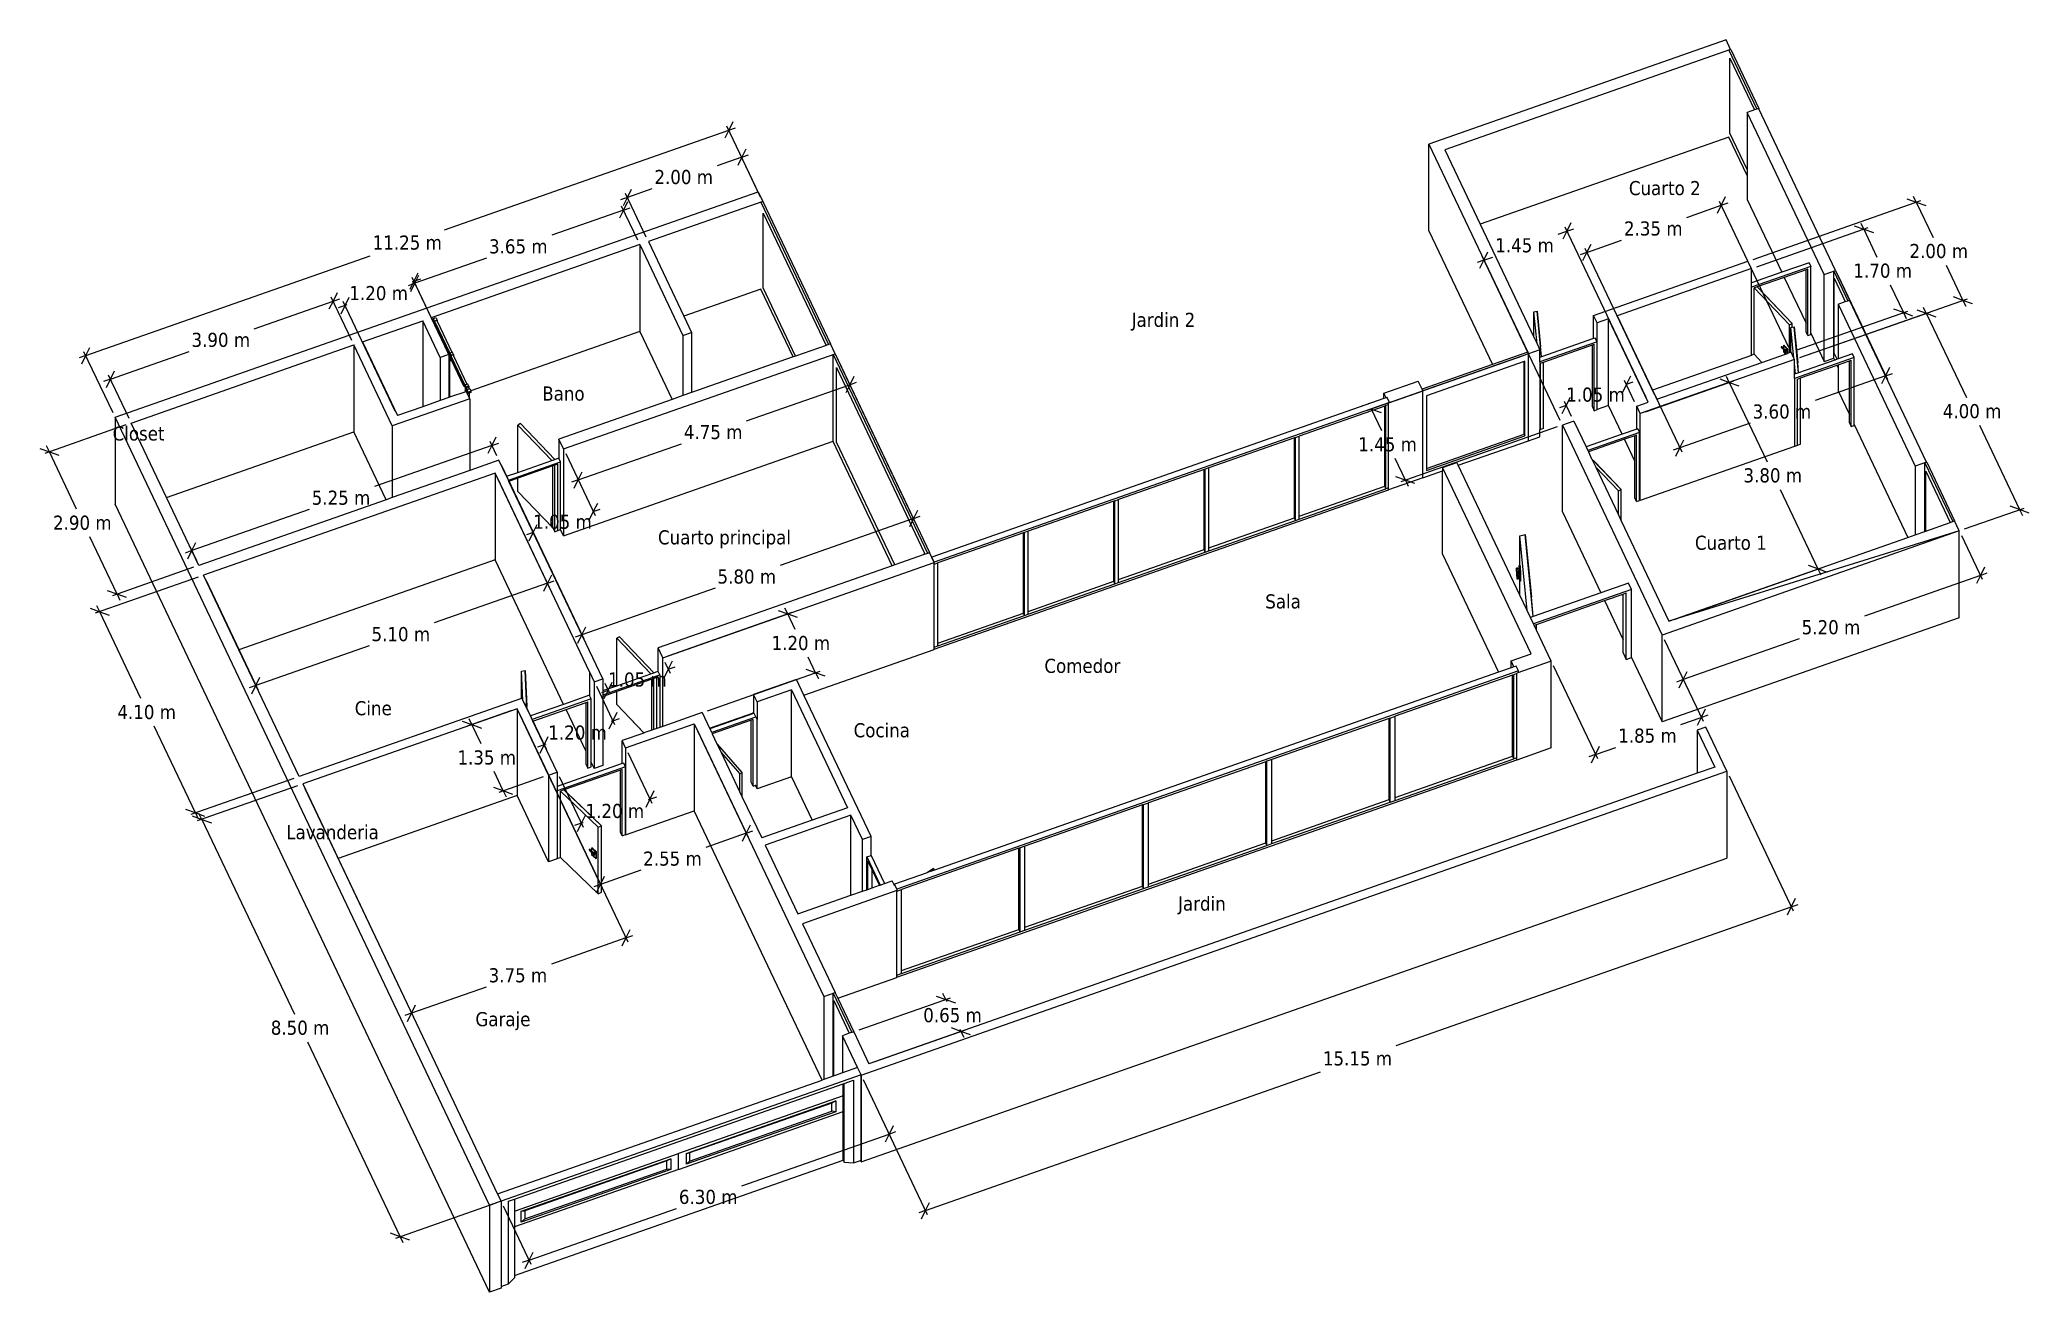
# Model space of a CAD drawing. Extents: x -15.9 to 16.3, y -12.2 to 8.1.
import ezdxf

# ---------------------------------------------------------------- set-up
doc = ezdxf.new("R2010")
doc.units = 0
doc.layers.get('0').update_dxf_attribs({"linetype": 'CONTINUOUS'})
doc.styles.add('TAHOMA', font='')
doc.styles.get('TAHOMA').set_extended_font_data('Tahoma')

msp = doc.modelspace()

# ---------------------------------------------------------------- texts
at = {"color": 250, "attachment_point": 7, "style": 'TAHOMA'}
for s, insert, char_height in [('2.00 m', (-5.961, 5.758), 0.2286), ('Cuarto 2', (9.825, 5.578), 0.2286), ('2.35 m', (9.746, 4.924), 0.2286), ('11.25 m', (-10.525, 4.696), 0.2286), ('3.65 m', (-8.641, 4.634), 0.2286), ('1.45 m', (7.661, 4.652), 0.2286), ('2.00 m', (14.371, 4.559), 0.2286), ('1.70 m', (13.463, 4.241), 0.2286), ('1.20 m', (-10.903, 3.877), 0.2286), ('Jardin 2', (1.77, 3.386), 0.2286), ('3.90 m', (-13.46, 3.12), 0.2286), ('Bano', (-7.778, 2.25), 0.2286), ('1.05 m', (8.81, 2.233), 0.2286), ('3.60 m', (11.83, 1.959), 0.2286), ('4.00 m', (14.911, 1.965), 0.2286), ('Closet', (-14.738, 1.603), 0.2286), ('4.75 m', (-5.484, 1.627), 0.2286), ('1.45 m', (5.442, 1.428), 0.2286), ('3.80 m', (11.682, 0.925), 0.2286), ('5.25 m', (-11.513, 0.563), 0.2286), ('2.90 m', (-15.704, 0.158), 0.2286), ('1.05 m', (-7.925, 0.173), 0.2286), ('Cuarto principal', (-5.903, -0.14), 0.22856), ('Cuarto 1', (10.895, -0.167), 0.2286), ('5.80 m', (-4.939, -0.714), 0.2286), ('Sala', (3.935, -1.117), 0.2286), ('5.10 m', (-10.544, -1.647), 0.2286), ('1.20 m', (-4.064, -1.791), 0.2286), ('5.20 m', (12.625, -1.535), 0.2286), ('Comedor', (0.357, -2.161), 0.2286), ('1.05 m', (-6.711, -2.382), 0.2286), ('4.10 m', (-14.661, -2.909), 0.2286), ('Cine', (-10.816, -2.847), 0.2286), ('1.20 m', (-7.68, -3.241), 0.2286), ('Cocina', (-2.734, -3.204), 0.2286), ('1.85 m', (9.652, -3.291), 0.2286), ('1.35 m', (-9.152, -3.645), 0.2286), ('1.20 m', (-7.077, -4.511), 0.2286), ('Lavanderia', (-11.925, -4.855), 0.2286), ('2.55 m', (-6.143, -5.283), 0.2286), ('Jardin', (2.522, -6.07), 0.2286), ('3.75 m', (-8.647, -7.173), 0.2286), ('Garaje', (-8.861, -7.945), 0.2286), ('0.65 m', (-1.606, -7.819), 0.2286), ('8.50 m', (-12.176, -8.023), 0.2286), ('15.15 m', (4.868, -8.52), 0.2286), ('6.30 m', (-5.564, -10.763), 0.2286)]:
    msp.add_mtext(s, dxfattribs=dict(at, insert=insert, char_height=char_height))

# ---------------------------------------------------------------- linework, layer by layer
for p, q in [((11.399, 8.099), (6.584, 6.411)), ((11.474, 7.94), (11.399, 8.099)), ((11.474, 7.94), (6.845, 6.316)), ((11.446, 7.93), (11.9, 6.976)), ((11.462, 7.799), (11.859, 6.962)), ((11.462, 6.589), (11.462, 7.799)), ((11.474, 7.94), (11.476, 7.941)), ((11.474, 7.94), (11.474, 7.94)), ((11.474, 7.94), (11.474, 7.94)), ((11.476, 7.941), (11.931, 6.984)), ((11.859, 6.962), (11.743, 6.921)), ((11.743, 6.921), (11.743, 5.997)), ((12.99, 4.296), (11.743, 6.921)), ((11.9, 6.976), (11.859, 6.962)), ((11.928, 6.986), (11.9, 6.976)), ((11.929, 6.983), (11.928, 6.986)), ((11.929, 6.983), (11.931, 6.984)), ((11.931, 6.979), (11.929, 6.983)), ((11.931, 6.984), (11.931, 6.979)), ((13.175, 4.361), (11.931, 6.979)), ((11.446, 6.523), (7.418, 5.11)), ((11.743, 5.899), (11.446, 6.523)), ((11.446, 6.523), (11.446, 6.523)), ((11.743, 5.997), (11.462, 6.589)), ((6.584, 5.003), (6.584, 6.411)), ((6.584, 6.411), (8.187, 3.038)), ((6.845, 6.316), (7.418, 5.11)), ((11.743, 5.997), (11.743, 5.899)), ((11.743, 5.899), (11.743, 5.513)), ((-14.697, 1.985), (-4.282, 5.638)), ((-4.282, 5.638), (-4.206, 5.479)), ((11.743, 5.513), (12.304, 4.333)), ((-4.206, 5.479), (-6.058, 4.829)), ((-4.237, 5.468), (-3.141, 3.161)), ((-4.206, 5.479), (-4.206, 5.478)), ((-4.206, 5.478), (-3.11, 3.172)), ((-4.199, 5.29), (-3.181, 3.147)), ((-4.199, 4.08), (-4.199, 5.29)), ((6.584, 5.003), (7.614, 2.837)), ((7.418, 5.11), (8.286, 3.284)), ((-6.197, 4.781), (-9.576, 3.596)), ((-6.197, 4.781), (-5.498, 3.309)), ((-6.197, 4.781), (-6.197, 3.373)), ((-6.197, 4.781), (-6.197, 4.781)), ((-6.058, 4.829), (-5.485, 3.623)), ((9.254, 3.635), (11.753, 4.512)), ((11.81, 4.392), (9.634, 3.629)), ((11.81, 4.392), (11.753, 4.512)), ((12.772, 4.427), (11.81, 4.09)), ((11.81, 4.16), (11.81, 4.392)), ((12.304, 4.333), (11.81, 4.16)), ((12.343, 4.251), (11.902, 4.096)), ((12.744, 4.487), (12.304, 4.333)), ((12.695, 4.374), (12.343, 4.251)), ((12.343, 4.251), (12.695, 3.508)), ((12.724, 4.384), (12.695, 4.374)), ((12.695, 3.508), (12.695, 4.374)), ((12.724, 3.31), (12.724, 4.384)), ((12.744, 4.487), (12.772, 4.427)), ((12.772, 3.347), (12.772, 4.427)), ((12.99, 4.296), (13.175, 4.361)), ((12.99, 2.888), (12.99, 4.296)), ((13.145, 4.35), (13.175, 4.36)), ((13.145, 2.943), (13.145, 4.35)), ((13.145, 4.35), (13.371, 3.873)), ((13.153, 4.235), (13.331, 3.859)), ((13.153, 3.024), (13.153, 4.235)), ((13.175, 4.361), (13.175, 4.36)), ((13.175, 4.36), (13.401, 3.884)), ((-4.237, 4.061), (-5.485, 3.623)), ((-3.714, 2.961), (-4.237, 4.061)), ((-3.674, 2.975), (-4.199, 4.08)), ((11.81, 4.09), (11.81, 4.16)), ((11.81, 2.989), (11.81, 4.09)), ((11.902, 4.096), (11.854, 4.079)), ((11.854, 4.079), (12.428, 3.48)), ((11.854, 3.005), (11.854, 4.079)), ((11.902, 4.096), (12.046, 3.951)), ((11.902, 4.096), (12.473, 3.503)), ((12.473, 3.503), (12.046, 3.951)), ((13.331, 3.859), (13.371, 3.873)), ((13.371, 3.873), (13.401, 3.884)), ((13.371, 3.873), (13.401, 3.883)), ((13.371, 3.873), (13.371, 3.873)), ((13.401, 3.884), (13.401, 3.883)), ((13.401, 3.883), (13.402, 3.883)), ((14.649, 1.259), (13.402, 3.883)), ((-10.691, 3.204), (-9.715, 3.547)), ((-9.715, 3.547), (-9.715, 2.155)), ((-9.431, 2.95), (-9.715, 3.547)), ((-9.576, 3.596), (-9.293, 2.999)), ((-9.546, 3.584), (-9.5, 3.6)), ((-9.546, 3.563), (-9.546, 3.584)), ((-9.546, 3.584), (-9.527, 3.544)), ((-9.546, 3.563), (-9.527, 3.523)), ((-9.527, 3.544), (-9.48, 3.56)), ((-9.526, 3.543), (-9.49, 3.556)), ((-9.5, 3.6), (-9.48, 3.56)), ((-9.49, 3.556), (-9.482, 3.539)), ((-9.48, 3.56), (-9.48, 3.539)), ((-5.485, 3.623), (-5.359, 3.358)), ((8.286, 3.694), (8.337, 3.704)), ((8.338, 3.174), (8.286, 3.694)), ((8.286, 3.284), (8.286, 3.694)), ((8.337, 3.704), (8.396, 3.128)), ((8.41, 2.962), (8.337, 3.704)), ((9.254, 3.258), (9.254, 3.635)), ((9.31, 3.516), (9.254, 3.635)), ((9.496, 3.581), (9.31, 3.516)), ((10.138, 2.228), (9.496, 3.581)), ((9.496, 2.173), (9.496, 3.581)), ((9.634, 3.629), (10.208, 2.423)), ((13.217, 3.818), (13.331, 3.859)), ((13.217, 3.818), (13.217, 2.931)), ((13.217, 3.818), (14.464, 1.194)), ((-9.527, 3.523), (-9.527, 3.544)), ((-9.525, 3.523), (-9.527, 3.523)), ((-9.526, 3.543), (-9.272, 3.01)), ((-9.526, 3.524), (-9.526, 3.543)), ((-9.525, 3.523), (-9.526, 3.524)), ((-9.275, 2.997), (-9.525, 3.523)), ((-9.48, 3.539), (-9.482, 3.539)), ((-9.482, 3.539), (-9.245, 3.04)), ((-6.197, 3.373), (-8.935, 2.413)), ((-6.197, 3.373), (-5.674, 2.273)), ((-5.498, 3.309), (-5.359, 3.358)), ((-5.498, 3.309), (-5.498, 2.335)), ((-5.359, 3.358), (-5.359, 2.384)), ((8.286, 3.284), (8.338, 3.174)), ((9.254, 3.258), (8.41, 2.962)), ((9.282, 3.268), (9.254, 3.258)), ((9.31, 3.208), (9.282, 3.268)), ((9.31, 3.208), (9.31, 3.516)), ((12.428, 3.48), (12.473, 3.503)), ((12.428, 3.032), (12.428, 3.48)), ((12.45, 3.437), (12.473, 3.442)), ((12.5, 2.94), (12.45, 3.437)), ((12.45, 3.039), (12.45, 3.437)), ((12.473, 3.442), (12.473, 3.503)), ((12.473, 3.442), (12.501, 3.448)), ((12.501, 3.448), (12.561, 2.872)), ((12.574, 2.706), (12.501, 3.448)), ((12.695, 3.37), (12.695, 3.508)), ((12.724, 3.31), (12.695, 3.37)), ((12.724, 3.31), (12.772, 3.327)), ((12.772, 3.347), (12.99, 2.888)), ((12.772, 3.327), (12.772, 3.347)), ((-14.437, 1.891), (-10.83, 3.156)), ((-10.83, 3.156), (-10.83, 1.748)), ((-10.207, 1.843), (-10.83, 3.156)), ((-10.691, 3.204), (-10.125, 2.011)), ((-9.293, 2.999), (-9.431, 2.95)), ((-9.431, 2.95), (-9.431, 2.254)), ((-9.293, 2.999), (-9.293, 2.303)), ((-9.275, 2.997), (-9.28, 2.996)), ((-9.28, 2.996), (-9.272, 2.979)), ((-9.28, 2.996), (-9.28, 2.308)), ((-9.272, 2.991), (-9.275, 2.997)), ((-9.272, 3.03), (-9.245, 3.04)), ((-9.253, 2.99), (-9.272, 3.03)), ((-9.272, 3.03), (-9.272, 3.01)), ((-9.272, 3.01), (-9.272, 2.991)), ((-9.272, 2.991), (-9.272, 2.979)), ((-9.272, 2.979), (-9.272, 2.933)), ((-9.253, 2.893), (-9.272, 2.933)), ((-9.215, 3.003), (-9.253, 2.99)), ((-9.253, 2.893), (-9.253, 2.99)), ((-9.252, 2.99), (-9.219, 3.001)), ((-9.252, 2.99), (-9.252, 2.967)), ((-9.252, 2.958), (-9.252, 2.967)), ((-9.252, 2.967), (-9.252, 2.967)), ((-9.252, 2.967), (-9.026, 2.493)), ((-9.252, 2.948), (-9.252, 2.958)), ((-9.252, 2.948), (-9.252, 2.936)), ((-9.026, 2.474), (-9.252, 2.948)), ((-9.252, 2.948), (-9.252, 2.948)), ((-9.252, 2.936), (-9.026, 2.462)), ((-9.252, 2.936), (-9.252, 2.893)), ((-9.245, 3.04), (-9.235, 3.043)), ((-9.215, 3.003), (-9.235, 3.043)), ((-9.217, 2.98), (-9.222, 2.991)), ((-9.219, 3.001), (-9.217, 3.002)), ((-9.219, 2.999), (-9.219, 3.001)), ((-9.219, 2.992), (-9.219, 2.999)), ((-9.219, 2.993), (-9.219, 2.999)), ((-9.219, 2.992), (-9.219, 2.993)), ((-9.217, 2.98), (-9.217, 3.002)), ((-9.217, 2.98), (-9.215, 2.977)), ((-9.215, 3.003), (-9.215, 2.977)), ((-9.215, 2.977), (-8.999, 2.523)), ((-7.432, 1.471), (-3.035, 3.013)), ((-3.714, 2.961), (-5.359, 2.384)), ((-3.674, 2.975), (-3.714, 2.961)), ((-3.181, 3.147), (-3.674, 2.975)), ((-3.141, 3.161), (-3.181, 3.147)), ((-3.11, 3.172), (-3.141, 3.161)), ((-3.035, 3.013), (-3.11, 3.172)), ((-3.11, 3.172), (-3.11, 3.172)), ((-3.065, 3), (-3.035, 3.01)), ((-3.065, 3), (-1.536, -0.218)), ((-3.065, 1.595), (-3.065, 3)), ((-3.035, 3.013), (-3.035, 3.01)), ((-3.035, 3.01), (-3.035, 3.01)), ((-3.035, 3.01), (-1.506, -0.207)), ((8.199, 3.012), (6.486, 2.412)), ((8.187, 3.038), (7.614, 2.837)), ((8.188, 3.039), (8.187, 3.038)), ((8.199, 3.012), (8.187, 3.038)), ((8.188, 3.039), (8.201, 3.013)), ((8.201, 3.013), (8.199, 3.012)), ((8.199, 3.012), (8.2, 3.01)), ((8.385, 3.075), (8.2, 3.01)), ((8.2, 1.603), (8.2, 3.01)), ((8.338, 3.174), (8.385, 3.075)), ((9.31, 3.208), (8.385, 2.884)), ((8.385, 2.954), (8.385, 3.075)), ((8.41, 2.962), (8.385, 2.954)), ((8.385, 2.884), (8.385, 2.954)), ((8.41, 2.962), (8.396, 3.128)), ((8.41, 2.962), (8.41, 2.962)), ((8.441, 2.877), (9.234, 3.156)), ((9.234, 3.156), (9.262, 3.166)), ((9.234, 2.151), (9.234, 3.156)), ((9.262, 2.091), (9.262, 3.166)), ((9.31, 2.108), (9.31, 3.208)), ((12.509, 2.921), (10.01, 2.044)), ((11.81, 2.985), (10.208, 2.423)), ((11.854, 3.005), (11.81, 2.989)), ((11.81, 2.985), (11.81, 2.989)), ((11.854, 3.005), (11.979, 2.874)), ((11.979, 2.874), (12.365, 3.009)), ((12.295, 3.123), (12.294, 3.122)), ((12.294, 3.122), (12.294, 3.121)), ((12.294, 3.121), (12.294, 3.119)), ((12.294, 3.119), (12.295, 3.117)), ((12.303, 3.128), (12.295, 3.123)), ((12.296, 3.123), (12.295, 3.123)), ((12.295, 3.117), (12.296, 3.115)), ((12.298, 3.122), (12.296, 3.123)), ((12.296, 3.115), (12.298, 3.113)), ((12.299, 3.121), (12.298, 3.122)), ((12.298, 3.113), (12.299, 3.11)), ((12.301, 3.119), (12.299, 3.121)), ((12.299, 3.11), (12.301, 3.108)), ((12.309, 3.125), (12.301, 3.119)), ((12.301, 3.119), (12.364, 3.057)), ((12.33, 3.08), (12.301, 3.108)), ((12.304, 3.128), (12.303, 3.128)), ((12.306, 3.128), (12.304, 3.128)), ((12.307, 3.127), (12.306, 3.128)), ((12.309, 3.125), (12.307, 3.127)), ((12.309, 3.125), (12.33, 3.105)), ((12.336, 3.15), (12.33, 3.146)), ((12.396, 3.081), (12.33, 3.146)), ((12.33, 3.146), (12.33, 3.105)), ((12.33, 3.105), (12.36, 3.075)), ((12.33, 3.08), (12.33, 3.043)), ((12.33, 3.08), (12.364, 3.046)), ((12.33, 3.043), (12.365, 3.009)), ((12.402, 3.085), (12.336, 3.15)), ((12.355, 3.049), (12.356, 3.05)), ((12.355, 3.047), (12.355, 3.049)), ((12.355, 3.045), (12.355, 3.047)), ((12.356, 3.043), (12.355, 3.045)), ((12.356, 3.05), (12.357, 3.05)), ((12.358, 3.041), (12.356, 3.043)), ((12.357, 3.05), (12.358, 3.05)), ((12.357, 3.027), (12.358, 3.041)), ((12.357, 3.026), (12.357, 3.027)), ((12.358, 3.025), (12.357, 3.026)), ((12.358, 3.05), (12.36, 3.049)), ((12.359, 3.038), (12.358, 3.041)), ((12.359, 3.023), (12.358, 3.025)), ((12.361, 3.036), (12.359, 3.038)), ((12.36, 3.021), (12.359, 3.023)), ((12.37, 3.082), (12.36, 3.075)), ((12.372, 3.063), (12.36, 3.075)), ((12.36, 3.049), (12.362, 3.047)), ((12.361, 3.019), (12.36, 3.021)), ((12.363, 3.034), (12.361, 3.036)), ((12.363, 3.018), (12.361, 3.019)), ((12.362, 3.047), (12.364, 3.045)), ((12.365, 3.032), (12.363, 3.034)), ((12.364, 3.017), (12.363, 3.018)), ((12.372, 3.063), (12.364, 3.057)), ((12.364, 3.057), (12.366, 3.055)), ((12.366, 3.045), (12.364, 3.046)), ((12.364, 3.045), (12.366, 3.043)), ((12.365, 3.016), (12.364, 3.017)), ((12.367, 3.031), (12.365, 3.032)), ((12.365, 3.009), (12.396, 3.02)), ((12.366, 3.015), (12.365, 3.016)), ((12.366, 3.055), (12.368, 3.053)), ((12.368, 3.044), (12.366, 3.045)), ((12.366, 3.043), (12.367, 3.04)), ((12.367, 3.015), (12.366, 3.015)), ((12.367, 3.04), (12.369, 3.038)), ((12.368, 3.031), (12.367, 3.031)), ((12.368, 3.016), (12.367, 3.015)), ((12.368, 3.053), (12.369, 3.051)), ((12.369, 3.043), (12.368, 3.044)), ((12.37, 3.031), (12.368, 3.031)), ((12.368, 3.031), (12.368, 3.031)), ((12.368, 3.017), (12.368, 3.031)), ((12.368, 3.017), (12.368, 3.016)), ((12.369, 3.051), (12.37, 3.049)), ((12.37, 3.043), (12.369, 3.043)), ((12.369, 3.038), (12.37, 3.035)), ((12.37, 3.082), (12.371, 3.082)), ((12.37, 3.049), (12.371, 3.047)), ((12.378, 3.049), (12.37, 3.043)), ((12.371, 3.044), (12.37, 3.043)), ((12.37, 3.035), (12.37, 3.033)), ((12.37, 3.033), (12.37, 3.032)), ((12.37, 3.032), (12.37, 3.031)), ((12.371, 3.082), (12.373, 3.082)), ((12.371, 3.047), (12.371, 3.045)), ((12.371, 3.045), (12.371, 3.044)), ((12.372, 3.063), (12.374, 3.061)), ((12.373, 3.082), (12.375, 3.081)), ((12.374, 3.061), (12.376, 3.059)), ((12.375, 3.081), (12.376, 3.079)), ((12.376, 3.079), (12.378, 3.077)), ((12.383, 3.064), (12.376, 3.059)), ((12.376, 3.059), (12.376, 3.059)), ((12.376, 3.059), (12.377, 3.057)), ((12.377, 3.057), (12.378, 3.054)), ((12.378, 3.077), (12.38, 3.075)), ((12.378, 3.054), (12.379, 3.052)), ((12.379, 3.049), (12.378, 3.049)), ((12.379, 3.052), (12.379, 3.051)), ((12.379, 3.051), (12.379, 3.049)), ((12.38, 3.075), (12.382, 3.072)), ((12.382, 3.072), (12.383, 3.07)), ((12.383, 3.07), (12.384, 3.068)), ((12.384, 3.065), (12.383, 3.064)), ((12.384, 3.068), (12.384, 3.066)), ((12.384, 3.066), (12.384, 3.065)), ((12.402, 3.085), (12.396, 3.081)), ((12.396, 3.02), (12.396, 3.081)), ((12.396, 3.02), (12.402, 3.023)), ((12.402, 3.023), (12.402, 3.085)), ((12.402, 3.023), (12.428, 3.032)), ((12.428, 3.032), (12.45, 3.039)), ((12.45, 3.039), (12.453, 3.04)), ((12.5, 2.94), (12.453, 3.04)), ((12.509, 2.921), (12.5, 2.94)), ((13.475, 2.952), (12.508, 2.613)), ((12.509, 2.848), (12.509, 2.921)), ((13.16, 2.911), (12.574, 2.706)), ((12.99, 2.888), (13.145, 2.943)), ((13.16, 2.911), (13.145, 2.943)), ((13.2, 2.925), (13.153, 3.024)), ((13.2, 2.925), (13.16, 2.911)), ((13.217, 2.931), (13.2, 2.925)), ((13.446, 3.012), (13.217, 2.931)), ((13.398, 2.899), (13.426, 2.909)), ((13.426, 1.835), (13.426, 2.909)), ((13.475, 2.952), (13.446, 3.012)), ((13.475, 1.868), (13.475, 2.952)), ((-9.252, 2.893), (-9.253, 2.893)), ((-3.012, 2.789), (-1.59, -0.204)), ((-3.012, 1.579), (-3.012, 2.789)), ((7.614, 2.837), (6.474, 2.438)), ((8.129, 2.889), (6.545, 2.334)), ((8.141, 2.894), (8.129, 2.889)), ((8.129, 1.71), (8.129, 2.889)), ((8.141, 1.683), (8.141, 2.894)), ((8.385, 2.884), (8.385, 1.783)), ((8.392, 2.861), (8.441, 2.877)), ((8.392, 1.786), (8.392, 2.861)), ((8.441, 1.803), (8.441, 2.877)), ((10.277, 2.277), (11.979, 2.874)), ((12.508, 2.613), (12.508, 1.512)), ((12.508, 2.613), (12.508, 2.613)), ((12.525, 2.689), (12.509, 2.848)), ((12.509, 2.683), (12.509, 2.848)), ((12.525, 2.689), (12.509, 2.683)), ((12.509, 2.614), (12.509, 2.683)), ((12.574, 2.706), (12.525, 2.689)), ((12.556, 2.604), (12.605, 2.621)), ((12.556, 1.529), (12.556, 2.604)), ((12.574, 2.706), (12.561, 2.872)), ((12.574, 2.706), (12.574, 2.706)), ((12.605, 2.621), (13.199, 2.829)), ((12.605, 1.546), (12.605, 2.621)), ((13.199, 2.829), (13.217, 2.836)), ((13.217, 2.791), (13.199, 2.829)), ((13.217, 2.836), (13.398, 2.899)), ((13.217, 2.836), (13.217, 2.791)), ((13.217, 2.791), (13.217, 2.411)), ((13.398, 2.03), (13.398, 2.899)), ((-8.952, 2.283), (-10.207, 1.843)), ((-9.293, 2.303), (-9.431, 2.254)), ((-9.28, 2.308), (-9.293, 2.303)), ((-9.018, 2.399), (-9.28, 2.308)), ((-9.026, 2.513), (-8.999, 2.523)), ((-9.007, 2.473), (-9.026, 2.513)), ((-9.026, 2.513), (-9.026, 2.493)), ((-9.026, 2.493), (-9.026, 2.474)), ((-9.026, 2.474), (-9.026, 2.462)), ((-9.026, 2.462), (-9.026, 2.416)), ((-9.018, 2.399), (-9.026, 2.416)), ((-9.009, 2.403), (-9.018, 2.399)), ((-9.007, 2.399), (-9.009, 2.403)), ((-8.97, 2.486), (-9.007, 2.473)), ((-9.007, 2.399), (-9.007, 2.473)), ((-9.006, 2.396), (-9.007, 2.399)), ((-9.006, 2.473), (-8.973, 2.484)), ((-9.006, 2.473), (-9.006, 2.45)), ((-9.006, 2.431), (-9.006, 2.45)), ((-9.006, 2.45), (-9.006, 2.45)), ((-9.006, 2.45), (-9.006, 2.45)), ((-9.006, 2.45), (-8.997, 2.432)), ((-9.006, 2.431), (-9.006, 2.419)), ((-8.998, 2.414), (-9.006, 2.431)), ((-9.006, 2.431), (-9.006, 2.431)), ((-9.006, 2.419), (-8.997, 2.399)), ((-9.006, 2.419), (-9.006, 2.396)), ((-8.997, 2.376), (-9.006, 2.396)), ((-8.999, 2.523), (-8.989, 2.526)), ((-8.998, 2.431), (-8.997, 2.432)), ((-8.998, 2.431), (-8.979, 2.391)), ((-8.998, 2.414), (-8.998, 2.431)), ((-8.998, 2.411), (-8.998, 2.414)), ((-8.998, 2.411), (-8.993, 2.4)), ((-8.997, 2.432), (-8.962, 2.444)), ((-8.997, 2.399), (-8.993, 2.4)), ((-8.997, 2.376), (-8.997, 2.399)), ((-8.961, 2.302), (-8.997, 2.376)), ((-8.993, 2.4), (-8.979, 2.37)), ((-8.97, 2.486), (-8.989, 2.526)), ((-8.979, 2.391), (-8.933, 2.407)), ((-8.979, 2.37), (-8.979, 2.391)), ((-8.961, 2.376), (-8.979, 2.37)), ((-8.971, 2.463), (-8.976, 2.474)), ((-8.973, 2.484), (-8.971, 2.485)), ((-8.973, 2.482), (-8.973, 2.484)), ((-8.973, 2.475), (-8.973, 2.482)), ((-8.973, 2.476), (-8.973, 2.482)), ((-8.973, 2.475), (-8.973, 2.476)), ((-8.971, 2.463), (-8.971, 2.485)), ((-8.971, 2.463), (-8.97, 2.46)), ((-8.97, 2.486), (-8.97, 2.46)), ((-8.97, 2.46), (-8.962, 2.444)), ((-8.962, 2.444), (-8.952, 2.448)), ((-8.933, 2.386), (-8.961, 2.376)), ((-8.961, 2.376), (-8.961, 2.302)), ((-8.952, 2.283), (-8.961, 2.302)), ((-8.952, 2.448), (-8.935, 2.413)), ((-8.952, 2.283), (-8.952, 1.123)), ((-8.935, 2.413), (-8.933, 2.407)), ((-8.933, 2.407), (-8.933, 2.386)), ((-5.674, 2.273), (-7.508, 1.63)), ((-5.498, 2.335), (-5.674, 2.273)), ((-5.359, 2.384), (-5.498, 2.335)), ((5.856, 2.287), (-1.467, -0.281)), ((5.856, 2.373), (6.412, 2.568)), ((5.891, 2.3), (5.856, 2.373)), ((5.856, 2.287), (5.856, 2.373)), ((5.891, 2.3), (5.856, 2.287)), ((5.909, 2.306), (5.891, 2.3)), ((5.947, 2.226), (5.909, 2.306)), ((6.487, 2.409), (5.932, 2.215)), ((6.474, 2.438), (6.412, 2.568)), ((6.474, 2.438), (6.473, 2.437)), ((6.473, 2.437), (6.485, 2.411)), ((6.486, 2.412), (6.474, 2.438)), ((6.486, 2.412), (6.485, 2.411)), ((6.487, 2.409), (6.486, 2.412)), ((6.487, 1.005), (6.487, 2.409)), ((6.545, 2.334), (6.545, 1.154)), ((10.208, 2.423), (10.277, 2.277)), ((13.217, 2.411), (13.398, 2.03)), ((-8.631, -10.781), (-14.697, 1.985)), ((-14.697, 1.985), (-14.697, 0.578)), ((-9.715, 2.155), (-10.125, 2.011)), ((-9.431, 2.254), (-9.715, 2.155)), ((5.947, 2.226), (-1.429, -0.361)), ((5.871, 2.166), (4.484, 1.679)), ((5.89, 2.173), (5.871, 2.166)), ((5.871, 0.867), (5.871, 2.166)), ((5.931, 2.187), (5.89, 2.173)), ((5.89, 0.827), (5.89, 2.173)), ((5.932, 2.215), (5.931, 2.215)), ((5.932, 0.807), (5.932, 2.215)), ((5.947, 2.221), (5.947, 2.226)), ((9.234, 2.151), (9.262, 2.091)), ((9.262, 2.091), (9.31, 2.108)), ((9.496, 2.173), (9.31, 2.108)), ((9.31, 2.108), (9.31, 2.108)), ((9.31, 2.108), (9.31, 2.108)), ((9.716, 1.709), (9.496, 2.173)), ((9.953, 2.163), (10.138, 2.228)), ((9.953, 1.792), (9.953, 2.163)), ((10.01, 2.044), (9.953, 2.163)), ((10.01, 0.637), (10.01, 2.044)), ((13.398, 1.895), (13.398, 2.03)), ((-13.863, 0.685), (-14.437, 1.891)), ((-13.863, 0.685), (-10.83, 1.748)), ((-10.307, 0.648), (-10.83, 1.748)), ((-10.207, 1.843), (-10.207, 0.683)), ((-8.131, 1.882), (-8.176, 1.859)), ((-8.176, 1.859), (-7.749, 1.412)), ((-8.176, 1.091), (-8.176, 1.859)), ((-7.623, 1.285), (-8.176, 1.859)), ((-7.575, 1.302), (-8.131, 1.882)), ((-7.508, 1.63), (-7.508, 1.324)), ((-7.432, 1.471), (-7.508, 1.63)), ((4.407, 1.653), (3.02, 1.166)), ((4.426, 1.659), (4.407, 1.653)), ((4.407, 0.354), (4.407, 1.653)), ((4.426, 1.659), (4.484, 1.679)), ((4.426, 0.314), (4.426, 1.659)), ((4.484, 0.38), (4.484, 1.679)), ((6.545, 1.154), (8.129, 1.71)), ((6.545, 1.124), (8.141, 1.683)), ((8.129, 1.71), (8.141, 1.683)), ((8.2, 1.603), (8.385, 1.668)), ((8.392, 1.786), (8.385, 1.783)), ((8.385, 1.668), (8.385, 1.783)), ((8.441, 1.803), (8.392, 1.786)), ((8.933, 1.922), (8.748, 1.857)), ((8.748, 0.45), (8.748, 1.857)), ((8.748, 1.857), (10.364, -1.544)), ((8.933, 1.922), (9.132, 1.504)), ((9.716, 1.709), (9.132, 1.504)), ((9.999, 1.738), (9.161, 1.444)), ((9.755, 1.627), (9.171, 1.422)), ((9.953, 1.792), (9.716, 1.709)), ((9.923, 1.685), (9.755, 1.627)), ((9.923, 1.275), (9.755, 1.627)), ((9.951, 1.695), (9.923, 1.685)), ((9.923, 1.275), (9.923, 1.685)), ((9.951, 0.621), (9.951, 1.695)), ((9.971, 1.798), (9.953, 1.792)), ((9.971, 1.798), (9.999, 1.738)), ((9.999, 0.658), (9.999, 1.738)), ((13.398, 1.895), (13.426, 1.835)), ((13.426, 1.835), (13.475, 1.851)), ((13.475, 1.868), (14.344, 0.039)), ((13.475, 1.851), (13.475, 1.868)), ((-7.624, 1.285), (-7.749, 1.412)), ((-7.623, 1.285), (-7.575, 1.302)), ((-7.575, 1.302), (-7.508, 1.325)), ((-7.508, 1.324), (-7.508, 1.325)), ((-7.48, 1.265), (-7.508, 1.324)), ((-7.432, 0.063), (-3.065, 1.595)), ((-7.432, 1.471), (-7.432, 0.063)), ((-3.065, 1.593), (-3.065, 1.595)), ((-2.108, -0.42), (-3.065, 1.593)), ((-2.068, -0.406), (-3.012, 1.579)), ((7.059, 1.206), (8.199, 1.605)), ((8.199, 1.605), (8.199, 1.606)), ((8.199, 1.605), (8.2, 1.603)), ((9.132, 1.504), (9.161, 1.444)), ((9.161, 1.444), (9.171, 1.422)), ((9.171, 1.422), (9.222, 1.313)), ((9.222, 1.313), (9.274, 1.261)), ((9.222, 1.313), (9.225, 1.308)), ((9.225, 1.308), (9.7, 0.814)), ((9.225, 1.308), (9.289, 1.174)), ((12.508, 1.513), (10.01, 0.637)), ((12.556, 1.529), (12.508, 1.512)), ((12.508, 1.512), (12.508, 1.513)), ((12.605, 1.546), (12.556, 1.529)), ((-8.543, 1.081), (-13.265, -0.575)), ((-8.952, 1.123), (-10.207, 0.683)), ((-8.48, 1.289), (-8.952, 1.123)), ((-7.012, -2.14), (-8.543, 1.081)), ((-8.543, 1.081), (-8.543, -0.326)), ((-8.356, 1.028), (-8.48, 1.289)), ((-8.356, 1.028), (-8.176, 1.091)), ((-8.327, 0.968), (-8.356, 1.028)), ((-8.327, 0.968), (-7.48, 1.265)), ((-8.317, 0.946), (-8.327, 0.968)), ((-8.176, 0.996), (-8.317, 0.946)), ((-8.176, 1.091), (-7.624, 1.285)), ((-7.605, 1.196), (-8.176, 0.996)), ((-8.176, 0.784), (-8.176, 0.996)), ((-7.624, 1.285), (-7.623, 1.285)), ((-7.576, 1.206), (-7.605, 1.196)), ((-7.605, 0.191), (-7.605, 1.196)), ((-7.528, 1.223), (-7.576, 1.206)), ((-7.576, 0.131), (-7.576, 1.206)), ((-7.528, 0.148), (-7.528, 1.223)), ((-7.48, 0.165), (-7.48, 1.265)), ((2.943, 1.139), (1.556, 0.653)), ((2.962, 1.146), (2.943, 1.139)), ((2.943, -0.16), (2.943, 1.139)), ((3.02, 1.166), (2.962, 1.146)), ((2.962, -0.2), (2.962, 1.146)), ((3.02, -0.133), (3.02, 1.166)), ((6.487, 1.002), (5.932, 0.807)), ((6.487, 1.005), (6.805, 1.116)), ((6.487, 1.002), (6.487, 1.005)), ((6.545, 1.154), (6.545, 1.124)), ((6.805, 1.173), (7.036, 1.254)), ((8.24, -1.848), (6.805, 1.173)), ((6.805, 1.173), (6.805, 1.116)), ((6.805, -0.234), (6.805, 1.116)), ((7.059, 1.206), (7.036, 1.254)), ((8.057, -0.895), (7.059, 1.206)), ((9.7, 0.814), (9.274, 1.261)), ((9.289, 1.174), (9.656, 0.791)), ((9.289, 1.174), (9.656, 0.402)), ((9.923, 0.681), (9.923, 1.275)), ((14.649, 1.259), (14.464, 1.194)), ((14.464, 1.194), (14.464, 0.081)), ((14.62, 1.245), (14.649, 1.255)), ((14.62, 1.245), (15.072, 0.294)), ((14.62, 0.136), (14.62, 1.245)), ((14.636, 1.113), (15.032, 0.28)), ((14.636, 0.141), (14.636, 1.113)), ((14.649, 1.259), (14.649, 1.255)), ((14.649, 1.255), (14.65, 1.255)), ((14.65, 1.255), (15.102, 0.305)), ((-13.34, -0.416), (-13.863, 0.685)), ((-10.307, 0.648), (-13.34, -0.416)), ((-10.207, 0.683), (-10.307, 0.648)), ((-6.798, -2.251), (-8.317, 0.946)), ((-8.176, 0.784), (-7.749, 0.337)), ((-8.176, 0.784), (-7.605, 0.191)), ((-1.428, -1.773), (5.931, 0.808)), ((1.499, 0.632), (1.556, 0.653)), ((1.556, -0.646), (1.556, 0.653)), ((4.484, 0.38), (5.871, 0.867)), ((4.484, 0.334), (5.89, 0.827)), ((5.89, 0.827), (5.871, 0.867)), ((5.931, 0.842), (5.89, 0.827)), ((5.932, 0.807), (5.931, 0.808)), ((9.656, 0.791), (9.7, 0.814)), ((9.656, 0.402), (9.656, 0.791)), ((9.7, 0.307), (9.7, 0.814)), ((9.951, 0.621), (9.923, 0.681)), ((10.01, 0.637), (9.999, 0.658)), ((9.999, 0.638), (9.999, 0.658)), ((-8.631, -12.189), (-14.697, 0.578)), ((-7.605, 0.191), (-7.749, 0.337)), ((1.48, 0.626), (0.092, 0.139)), ((1.499, 0.632), (1.48, 0.626)), ((1.48, -0.673), (1.48, 0.626)), ((1.499, -0.713), (1.499, 0.632)), ((3.02, -0.133), (4.407, 0.354)), ((4.426, 0.314), (4.407, 0.354)), ((4.426, 0.314), (4.484, 0.334)), ((4.484, 0.334), (4.484, 0.38)), ((8.748, 0.45), (9.369, -0.858)), ((9.656, 0.402), (9.7, 0.307)), ((9.951, 0.621), (9.999, 0.638)), ((-7.605, 0.191), (-7.576, 0.131)), ((-7.576, 0.131), (-7.528, 0.148)), ((-7.528, 0.148), (-7.48, 0.165)), ((-7.432, 0.063), (-7.48, 0.165)), ((-7.48, 0.165), (-7.48, 0.165)), ((0.016, 0.112), (-1.371, -0.374)), ((0.035, 0.119), (0.016, 0.112)), ((0.016, -1.187), (0.016, 0.112)), ((0.092, 0.139), (0.035, 0.119)), ((0.035, -1.226), (0.035, 0.119)), ((0.092, -1.16), (0.092, 0.139)), ((3.02, -0.179), (4.426, 0.314)), ((8.057, 0.065), (8.147, 0.084)), ((8.176, -1.145), (8.057, 0.065)), ((8.057, -0.417), (8.057, 0.065)), ((8.147, 0.084), (8.25, -0.931)), ((8.274, -1.242), (8.147, 0.084)), ((9.7, 0.307), (10.473, -1.319)), ((15.178, 0.145), (10.364, -1.544)), ((15.178, 0.145), (10.473, -1.319)), ((10.473, -1.319), (14.344, 0.039)), ((14.344, 0.039), (14.464, 0.081)), ((14.464, 0.081), (14.62, 0.136)), ((14.62, 0.136), (14.636, 0.141)), ((14.636, 0.141), (15.032, 0.28)), ((15.032, 0.28), (15.072, 0.294)), ((15.072, 0.294), (15.102, 0.305)), ((15.178, 0.145), (15.102, 0.305)), ((15.178, -1.262), (15.178, 0.145)), ((-1.59, -0.238), (-2.068, -0.406)), ((-1.59, -0.204), (-1.59, -0.238)), ((-1.536, -0.22), (-1.59, -0.238)), ((-1.536, -0.218), (-1.506, -0.207)), ((-1.506, -0.209), (-1.536, -0.22)), ((-1.536, -0.218), (-1.536, -0.22)), ((-1.506, -0.207), (-1.506, -0.209)), ((-1.504, -0.208), (-1.506, -0.209)), ((-1.467, -0.287), (-1.504, -0.208)), ((-1.467, -0.281), (-1.467, -0.287)), ((-1.429, -0.361), (-1.467, -0.281)), ((-1.429, -0.366), (-1.467, -0.287)), ((1.556, -0.646), (2.943, -0.16)), ((1.556, -0.693), (2.962, -0.2)), ((2.962, -0.2), (2.943, -0.16)), ((2.962, -0.2), (3.02, -0.179)), ((3.02, -0.179), (3.02, -0.133)), ((6.805, -0.234), (7.713, -2.146)), ((-12.692, -1.781), (-13.265, -0.575)), ((-8.543, -0.326), (-12.692, -1.781)), ((-7.432, -2.666), (-8.543, -0.326)), ((-2.108, -0.42), (-5.901, -1.751)), ((-5.826, -1.91), (-1.428, -0.367)), ((-2.068, -0.406), (-2.108, -0.42)), ((-1.429, -0.361), (-1.429, -0.366)), ((-1.428, -0.367), (-1.429, -0.366)), ((-1.428, -0.394), (-1.428, -0.367)), ((-1.428, -0.394), (-1.371, -0.374)), ((-1.428, -1.74), (-1.428, -0.394)), ((-1.371, -1.673), (-1.371, -0.374)), ((8.021, -0.457), (8.003, -0.458)), ((8.003, -0.458), (8.003, -0.459)), ((8.003, -0.459), (8.003, -0.458)), ((8.003, -0.459), (8.003, -0.461)), ((8.003, -0.46), (8.003, -0.459)), ((8.004, -0.462), (8.003, -0.46)), ((8.003, -0.461), (8.003, -0.464)), ((8.003, -0.464), (8.003, -0.468)), ((8.003, -0.468), (8.004, -0.472)), ((8.004, -0.466), (8.004, -0.462)), ((8.004, -0.47), (8.004, -0.466)), ((8.022, -0.469), (8.004, -0.47)), ((8.013, -0.615), (8.004, -0.47)), ((8.004, -0.472), (8.004, -0.476)), ((8.004, -0.476), (8.004, -0.481)), ((8.013, -0.626), (8.004, -0.481)), ((8.032, -0.613), (8.013, -0.615)), ((8.013, -0.615), (8.014, -0.619)), ((8.014, -0.63), (8.013, -0.626)), ((8.014, -0.619), (8.014, -0.624)), ((8.014, -0.624), (8.014, -0.628)), ((8.014, -0.628), (8.014, -0.632)), ((8.014, -0.633), (8.014, -0.63)), ((8.014, -0.632), (8.014, -0.634)), ((8.014, -0.636), (8.014, -0.633)), ((8.014, -0.634), (8.014, -0.636)), ((8.033, -0.636), (8.014, -0.637)), ((8.014, -0.636), (8.014, -0.637)), ((8.014, -0.637), (8.014, -0.636)), ((8.014, -0.637), (8.014, -0.637)), ((8.022, -0.457), (8.021, -0.457)), ((8.022, -0.459), (8.022, -0.457)), ((8.022, -0.461), (8.022, -0.459)), ((8.022, -0.465), (8.022, -0.461)), ((8.022, -0.469), (8.022, -0.465)), ((8.023, -0.473), (8.022, -0.469)), ((8.048, -0.471), (8.023, -0.473)), ((8.023, -0.473), (8.025, -0.508)), ((8.048, -0.507), (8.025, -0.508)), ((8.032, -0.613), (8.025, -0.508)), ((8.032, -0.613), (8.032, -0.618)), ((8.032, -0.618), (8.032, -0.622)), ((8.032, -0.622), (8.032, -0.626)), ((8.032, -0.626), (8.033, -0.63)), ((8.033, -0.63), (8.033, -0.633)), ((8.033, -0.633), (8.033, -0.635)), ((8.033, -0.635), (8.033, -0.636)), ((8.057, -0.417), (8.048, -0.418)), ((8.048, -0.471), (8.048, -0.418)), ((8.048, -0.418), (8.058, -0.57)), ((8.05, -0.471), (8.048, -0.471)), ((8.052, -0.506), (8.048, -0.507)), ((8.048, -0.52), (8.048, -0.507)), ((8.057, -0.665), (8.048, -0.52)), ((8.05, -0.472), (8.05, -0.471)), ((8.05, -0.473), (8.05, -0.472)), ((8.05, -0.476), (8.05, -0.473)), ((8.051, -0.48), (8.05, -0.476)), ((8.051, -0.484), (8.051, -0.48)), ((8.051, -0.489), (8.051, -0.484)), ((8.051, -0.493), (8.051, -0.489)), ((8.052, -0.497), (8.051, -0.493)), ((8.052, -0.501), (8.052, -0.497)), ((8.052, -0.504), (8.052, -0.501)), ((8.052, -0.506), (8.052, -0.504)), ((8.052, -0.506), (8.052, -0.506)), ((8.052, -0.552), (8.052, -0.55)), ((8.052, -0.55), (8.052, -0.55)), ((8.052, -0.55), (8.052, -0.55)), ((8.052, -0.55), (8.052, -0.552)), ((8.052, -0.556), (8.052, -0.552)), ((8.052, -0.552), (8.052, -0.555)), ((8.052, -0.555), (8.052, -0.559)), ((8.053, -0.559), (8.052, -0.556)), ((8.052, -0.559), (8.052, -0.56)), ((8.052, -0.574), (8.052, -0.56)), ((8.052, -0.56), (8.052, -0.563)), ((8.052, -0.563), (8.053, -0.568)), ((8.052, -0.574), (8.052, -0.576)), ((8.052, -0.576), (8.052, -0.578)), ((8.052, -0.578), (8.052, -0.581)), ((8.052, -0.581), (8.053, -0.584)), ((8.053, -0.564), (8.053, -0.559)), ((8.053, -0.569), (8.053, -0.564)), ((8.053, -0.568), (8.053, -0.573)), ((8.054, -0.574), (8.053, -0.569)), ((8.053, -0.573), (8.053, -0.577)), ((8.053, -0.577), (8.053, -0.581)), ((8.053, -0.581), (8.054, -0.584)), ((8.053, -0.584), (8.053, -0.587)), ((8.053, -0.587), (8.053, -0.591)), ((8.053, -0.591), (8.053, -0.594)), ((8.053, -0.594), (8.053, -0.597)), ((8.053, -0.597), (8.053, -0.599)), ((8.053, -0.599), (8.054, -0.6)), ((8.054, -0.578), (8.054, -0.574)), ((8.054, -0.582), (8.054, -0.578)), ((8.054, -0.585), (8.054, -0.582)), ((8.054, -0.599), (8.054, -0.584)), ((8.054, -0.584), (8.054, -0.586)), ((8.054, -0.586), (8.054, -0.585)), ((8.054, -0.586), (8.054, -0.587)), ((8.054, -0.587), (8.054, -0.586)), ((8.054, -0.6), (8.054, -0.599)), ((8.054, -0.6), (8.054, -0.6)), ((8.063, -0.417), (8.057, -0.417)), ((8.072, -0.569), (8.058, -0.57)), ((8.058, -0.57), (8.058, -0.672)), ((8.063, -0.417), (8.072, -0.569)), ((8.072, -0.569), (8.072, -0.671)), ((0.092, -1.16), (1.48, -0.673)), ((0.092, -1.206), (1.499, -0.713)), ((1.499, -0.713), (1.48, -0.673)), ((1.499, -0.713), (1.556, -0.693)), ((1.556, -0.693), (1.556, -0.646)), ((8.057, -0.895), (8.057, -0.665)), ((8.058, -0.672), (8.057, -0.665)), ((8.176, -1.145), (8.057, -0.895)), ((8.072, -0.671), (8.058, -0.672)), ((8.275, -1.242), (8.25, -0.931)), ((9.369, -0.858), (8.275, -1.242)), ((9.868, -0.807), (8.28, -1.363)), ((9.818, -0.701), (9.369, -0.858)), ((9.43, -0.986), (9.732, -0.88)), ((9.732, -0.88), (9.782, -0.862)), ((9.732, -1.621), (9.732, -0.88)), ((9.782, -1.937), (9.782, -0.862)), ((9.868, -0.807), (9.818, -0.701)), ((9.868, -1.907), (9.868, -0.807)), ((-1.371, -1.673), (0.016, -1.187)), ((-1.371, -1.72), (0.035, -1.226)), ((0.035, -1.226), (0.016, -1.187)), ((0.035, -1.226), (0.092, -1.206)), ((0.092, -1.206), (0.092, -1.16)), ((8.23, -1.258), (8.176, -1.145)), ((8.274, -1.242), (8.23, -1.258)), ((8.28, -1.363), (8.23, -1.258)), ((8.275, -1.242), (8.274, -1.242)), ((8.327, -1.373), (9.43, -0.986)), ((9.43, -0.986), (9.732, -1.621)), ((15.178, -1.262), (10.364, -2.951)), ((-6.527, -1.573), (-6.572, -1.596)), ((-6.572, -1.596), (-6.145, -2.044)), ((-6.572, -2.364), (-6.572, -1.596)), ((-6.019, -2.17), (-6.572, -1.596)), ((-5.971, -2.153), (-6.527, -1.573)), ((8.291, -1.385), (8.28, -1.363)), ((8.291, -1.385), (8.327, -1.373)), ((8.327, -1.462), (8.291, -1.385)), ((8.327, -1.462), (8.327, -1.373)), ((8.566, -1.966), (8.327, -1.462)), ((10.364, -2.951), (10.364, -1.544)), ((-11.715, -3.836), (-12.692, -1.781)), ((-5.901, -2.135), (-5.901, -1.751)), ((-5.826, -1.91), (-5.901, -1.751)), ((-5.826, -3.023), (-5.826, -1.91)), ((-3.54, -2.515), (-1.428, -1.775)), ((-1.428, -1.74), (-1.371, -1.72)), ((-1.428, -1.773), (-1.428, -1.74)), ((-1.428, -1.775), (-1.428, -1.773)), ((-1.371, -1.72), (-1.371, -1.673)), ((7.916, -1.962), (8.24, -1.848)), ((9.732, -1.831), (9.732, -1.621)), ((9.732, -1.831), (9.782, -1.937)), ((9.782, -1.937), (9.868, -1.907)), ((9.868, -1.907), (10.364, -2.951)), ((-8.115, -2.13), (-8.057, -2.117)), ((-8.092, -2.596), (-8.115, -2.13)), ((-8.115, -2.573), (-8.115, -2.13)), ((-8.057, -2.117), (-8.026, -2.703)), ((-8.028, -2.731), (-8.057, -2.117)), ((-7.012, -2.14), (-7.012, -2.521)), ((-7.012, -2.14), (-6.937, -2.299)), ((-6.937, -2.299), (-6.798, -2.251)), ((-6.798, -2.513), (-5.876, -2.19)), ((-6.798, -2.251), (-6.798, -2.443)), ((-6.572, -2.364), (-6.02, -2.17)), ((-6.02, -2.17), (-6.145, -2.044)), ((-6.02, -2.17), (-6.019, -2.17)), ((-6.019, -2.17), (-5.971, -2.153)), ((-5.972, -2.249), (-6.001, -2.259)), ((-5.924, -2.232), (-5.972, -2.249)), ((-5.972, -3.075), (-5.972, -2.249)), ((-5.971, -2.153), (-5.904, -2.13)), ((-5.924, -3.058), (-5.924, -2.232)), ((-5.901, -2.135), (-5.904, -2.13)), ((-5.876, -2.19), (-5.901, -2.135)), ((-5.876, -2.19), (-5.876, -3.041)), ((-5.641, -2.127), (-5.641, -2.128)), ((8.038, -2.125), (-2.035, -5.658)), ((7.713, -2.146), (-1.421, -5.35)), ((7.94, -2.193), (6.039, -2.86)), ((7.916, -2.075), (7.713, -2.146)), ((7.962, -2.059), (7.916, -1.962)), ((7.916, -2.075), (7.916, -1.962)), ((7.962, -2.059), (7.916, -2.075)), ((7.959, -2.187), (7.94, -2.193)), ((7.94, -3.508), (7.94, -2.193)), ((8.011, -2.168), (7.959, -2.187)), ((7.959, -3.548), (7.959, -2.187)), ((8, -2.045), (7.962, -2.059)), ((8.038, -2.125), (8, -2.045)), ((8.566, -1.966), (8.011, -2.161)), ((8.011, -2.161), (8.011, -2.16)), ((8.011, -3.568), (8.011, -2.161)), ((8.038, -2.151), (8.038, -2.125)), ((8.566, -3.373), (8.566, -1.966)), ((-8.115, -2.573), (-11.715, -3.836)), ((-8.105, -2.57), (-8.115, -2.573)), ((-8.092, -2.596), (-8.105, -2.57)), ((-7.014, -2.519), (-7.432, -2.666)), ((-7.012, -2.521), (-7.014, -2.519)), ((-6.985, -2.579), (-7.012, -2.521)), ((-6.937, -2.299), (-6.937, -3.707)), ((-6.798, -2.443), (-6.572, -2.364)), ((-6.798, -2.443), (-6.798, -2.513)), ((-6.798, -2.513), (-6.798, -3.614)), ((-6.572, -2.46), (-6.794, -2.537)), ((-6.794, -3.612), (-6.794, -2.537)), ((-6.001, -2.259), (-6.572, -2.46)), ((-6.572, -2.671), (-6.572, -2.46)), ((-6.001, -3.085), (-6.001, -2.259)), ((-3.66, -2.264), (-4.354, -2.507)), ((-4.354, -2.507), (-4.354, -2.79)), ((-4.297, -2.626), (-4.354, -2.507)), ((-3.742, -2.432), (-4.297, -2.626)), ((-3.742, -2.432), (-2.835, -4.341)), ((-3.742, -3.839), (-3.742, -2.432)), ((-3.54, -2.515), (-3.66, -2.264)), ((-2.45, -4.809), (-3.54, -2.515)), ((-8.187, -2.738), (-11.659, -3.955)), ((-7.677, -3.812), (-8.187, -2.738)), ((-8.187, -2.738), (-8.187, -4.145)), ((-8.028, -2.731), (-8.092, -2.596)), ((-8.025, -2.737), (-8.028, -2.731)), ((-8.025, -2.737), (-8.026, -2.703)), ((-7.969, -2.854), (-8.025, -2.737)), ((-7.432, -2.666), (-7.969, -2.854)), ((-7.941, -2.914), (-7.969, -2.854)), ((-6.985, -2.579), (-7.941, -2.914)), ((-7.93, -2.936), (-7.393, -2.748)), ((-7.393, -2.748), (-7.069, -2.634)), ((-7.069, -3.428), (-7.393, -2.748)), ((-7.069, -2.634), (-7.041, -2.624)), ((-7.069, -3.428), (-7.069, -2.634)), ((-7.041, -3.699), (-7.041, -2.624)), ((-6.985, -3.606), (-6.985, -2.579)), ((-6.572, -2.671), (-6.145, -3.118)), ((-6.572, -2.671), (-6.13, -3.13)), ((-5.187, -2.799), (-5.826, -3.023)), ((-5.187, -2.799), (-5.068, -3.051)), ((-5.068, -3.051), (-4.354, -2.801)), ((-4.354, -2.815), (-5.062, -3.064)), ((-4.325, -2.875), (-5.033, -3.124)), ((-4.297, -2.909), (-4.354, -2.79)), ((-4.354, -2.801), (-4.354, -2.79)), ((-4.354, -2.815), (-4.354, -2.801)), ((-4.354, -2.815), (-4.354, -2.815)), ((-4.297, -2.626), (-4.297, -2.909)), ((5.941, -2.894), (4.04, -3.561)), ((5.96, -2.888), (5.941, -2.894)), ((5.941, -4.209), (5.941, -2.894)), ((5.96, -2.888), (6.039, -2.86)), ((5.96, -4.249), (5.96, -2.888)), ((6.039, -4.175), (6.039, -2.86)), ((-7.93, -2.936), (-7.941, -2.914)), ((-7.538, -3.763), (-7.93, -2.936)), ((-6.132, -3.131), (-6.483, -3.254)), ((-6.427, -3.373), (-5.316, -2.984)), ((-6.132, -3.131), (-6.145, -3.118)), ((-6.13, -3.13), (-6.132, -3.131)), ((-6.001, -3.085), (-6.13, -3.13)), ((-5.972, -3.075), (-6.001, -3.085)), ((-5.924, -3.058), (-5.972, -3.075)), ((-5.876, -3.041), (-5.924, -3.058)), ((-5.826, -3.023), (-5.876, -3.041)), ((-5.316, -2.984), (-5.316, -4.391)), ((-5.316, -2.984), (-3.218, -7.398)), ((-5.068, -3.051), (-5.062, -3.064)), ((-5.062, -3.064), (-5.033, -3.124)), ((-5.033, -3.124), (-5.023, -3.146)), ((-4.392, -2.924), (-5.023, -3.146)), ((-5.023, -3.146), (-4.948, -3.303)), ((-4.363, -2.914), (-4.392, -2.924)), ((-4.392, -3.929), (-4.392, -2.924)), ((-4.363, -3.989), (-4.363, -2.914)), ((-4.297, -4.034), (-4.297, -2.909)), ((11.073, -3.035), (10.934, -3.084)), ((10.934, -3.084), (11.217, -3.681)), ((10.934, -3.084), (10.934, -3.78)), ((11.413, -3.751), (11.073, -3.035)), ((-7.069, -3.639), (-7.069, -3.428)), ((-6.483, -3.626), (-6.483, -3.254)), ((-6.427, -3.373), (-6.483, -3.254)), ((-6.427, -3.373), (-6.427, -4.781)), ((-4.948, -3.303), (-4.939, -3.313)), ((-4.948, -3.303), (-4.944, -3.311)), ((-4.944, -3.311), (-4.537, -3.769)), ((-4.944, -3.311), (-4.88, -3.445)), ((-4.537, -3.769), (-4.939, -3.313)), ((-4.88, -3.445), (-4.576, -3.789)), ((-4.88, -3.445), (-4.576, -4.086)), ((6.039, -4.175), (7.94, -3.508)), ((7.959, -3.548), (7.94, -3.508)), ((8.011, -3.53), (7.959, -3.548)), ((8.566, -3.373), (8.011, -3.568)), ((-7.677, -3.812), (-7.538, -3.763)), ((-7.677, -3.812), (-7.677, -5.219)), ((-6.483, -3.626), (-7.538, -3.996)), ((-6.428, -3.677), (-7.538, -4.066)), ((-7.538, -3.763), (-7.538, -3.996)), ((-6.512, -3.732), (-7.428, -4.053)), ((-7.069, -3.639), (-7.041, -3.699)), ((-7.041, -3.699), (-6.985, -3.679)), ((-6.985, -3.606), (-6.937, -3.707)), ((-6.985, -3.679), (-6.985, -3.606)), ((-6.798, -3.658), (-6.937, -3.707)), ((-6.794, -3.612), (-6.798, -3.614)), ((-6.798, -3.614), (-6.798, -3.658)), ((-6.484, -3.722), (-6.512, -3.732)), ((-6.512, -4.736), (-6.512, -3.732)), ((-6.484, -4.796), (-6.484, -3.722)), ((-6.457, -3.617), (-6.483, -3.626)), ((-6.428, -3.677), (-6.457, -3.617)), ((-6.428, -4.777), (-6.428, -3.677)), ((-4.576, -3.789), (-4.537, -3.769)), ((-4.576, -4.086), (-4.576, -3.789)), ((-4.537, -4.167), (-4.537, -3.769)), ((-3.742, -3.839), (-4.297, -4.034)), ((-3.742, -3.839), (-3.408, -4.542)), ((-2.613, -8.671), (11.413, -3.751)), ((10.934, -3.78), (-2.485, -8.487)), ((-2.034, -7.087), (8.009, -3.564)), ((3.943, -3.595), (2.041, -4.262)), ((3.961, -3.589), (3.943, -3.595)), ((3.943, -4.91), (3.943, -3.595)), ((4.04, -3.561), (3.961, -3.589)), ((3.961, -4.95), (3.961, -3.589)), ((4.04, -4.876), (4.04, -3.561)), ((6.039, -4.221), (7.959, -3.548)), ((8.011, -3.568), (8.009, -3.564)), ((8.009, -3.564), (8.011, -3.564)), ((11.217, -3.681), (10.934, -3.78)), ((11.356, -3.632), (11.359, -3.631)), ((11.413, -3.751), (11.413, -5.159)), ((-11.659, -3.955), (-11.085, -5.162)), ((-8.187, -4.145), (-11.085, -5.162)), ((-7.677, -5.219), (-8.187, -4.145)), ((-7.538, -3.996), (-7.538, -4.066)), ((-7.538, -4.066), (-7.538, -5.166)), ((-7.428, -4.053), (-7.484, -4.072)), ((-7.484, -4.072), (-6.872, -4.658)), ((-7.484, -5.147), (-7.484, -4.072)), ((-7.428, -4.053), (-7.274, -4.195)), ((-7.428, -4.053), (-6.82, -4.633)), ((-4.576, -4.086), (-4.537, -4.167)), ((-4.537, -4.167), (-4.223, -4.828)), ((-4.363, -3.989), (-4.392, -3.929)), ((-4.363, -3.989), (-4.325, -3.976)), ((-4.325, -3.976), (-4.325, -3.975)), ((-4.297, -4.034), (-4.325, -3.976)), ((6.039, -4.221), (6.039, -4.175)), ((-6.82, -4.633), (-7.274, -4.195)), ((-6.427, -4.781), (-5.316, -4.391)), ((-3.243, -8.752), (-5.316, -4.391)), ((-2.778, -4.46), (-4.167, -4.947)), ((-2.835, -4.341), (-3.408, -4.542)), ((-2.778, -5.759), (-2.778, -4.46)), ((-2.589, -4.858), (-2.778, -4.46)), ((1.944, -4.296), (0.042, -4.963)), ((1.963, -4.29), (1.944, -4.296)), ((1.944, -5.611), (1.944, -4.296)), ((1.963, -4.29), (2.041, -4.262)), ((1.963, -5.651), (1.963, -4.29)), ((2.041, -5.577), (2.041, -4.262)), ((4.04, -4.876), (5.941, -4.209)), ((4.04, -4.922), (5.96, -4.249)), ((5.96, -4.249), (5.941, -4.209)), ((5.96, -4.249), (6.039, -4.221)), ((-6.872, -4.658), (-6.82, -4.633)), ((-6.872, -5.733), (-6.872, -4.658)), ((-6.82, -5.708), (-6.82, -4.633)), ((-6.484, -4.796), (-6.512, -4.736)), ((-6.484, -4.796), (-6.428, -4.777)), ((-6.427, -4.781), (-6.428, -4.777)), ((-3.408, -4.542), (-4.223, -4.828)), ((-2.45, -4.809), (-2.589, -4.858)), ((-2.45, -5.115), (-2.45, -4.809)), ((-7.484, -5.147), (-7.538, -5.166)), ((-7.484, -5.147), (-6.872, -5.733)), ((-7.017, -5.02), (-7.018, -5.021)), ((-7.018, -5.021), (-7.018, -5.022)), ((-7.018, -5.022), (-7.018, -5.024)), ((-7.018, -5.024), (-7.017, -5.026)), ((-7.008, -5.014), (-7.017, -5.02)), ((-7.016, -5.02), (-7.017, -5.02)), ((-7.017, -5.026), (-7.016, -5.028)), ((-7.015, -5.021), (-7.016, -5.02)), ((-7.016, -5.028), (-7.015, -5.03)), ((-7.013, -5.022), (-7.015, -5.021)), ((-7.015, -5.03), (-7.013, -5.032)), ((-7.011, -5.023), (-7.013, -5.022)), ((-7.013, -5.032), (-7.011, -5.034)), ((-7.001, -5.017), (-7.011, -5.023)), ((-7.011, -5.023), (-6.943, -5.084)), ((-6.978, -5.064), (-7.011, -5.034)), ((-7.007, -5.014), (-7.008, -5.014)), ((-7.005, -5.014), (-7.007, -5.014)), ((-7.003, -5.016), (-7.005, -5.014)), ((-7.001, -5.017), (-7.003, -5.016)), ((-7.001, -5.017), (-6.978, -5.038)), ((-6.97, -4.991), (-6.978, -4.996)), ((-6.907, -5.059), (-6.978, -4.996)), ((-6.978, -4.996), (-6.978, -5.038)), ((-6.978, -5.038), (-6.947, -5.066)), ((-6.978, -5.064), (-6.978, -5.098)), ((-6.978, -5.064), (-6.947, -5.091)), ((-6.978, -5.098), (-6.907, -5.161)), ((-6.9, -5.054), (-6.97, -4.991)), ((-6.951, -5.092), (-6.95, -5.091)), ((-6.951, -5.093), (-6.951, -5.092)), ((-6.951, -5.095), (-6.951, -5.093)), ((-6.95, -5.098), (-6.951, -5.095)), ((-6.95, -5.091), (-6.949, -5.091)), ((-6.948, -5.1), (-6.95, -5.098)), ((-6.949, -5.091), (-6.948, -5.091)), ((-6.949, -5.113), (-6.948, -5.1)), ((-6.949, -5.115), (-6.949, -5.113)), ((-6.948, -5.116), (-6.949, -5.115)), ((-6.948, -5.091), (-6.947, -5.091)), ((-6.946, -5.102), (-6.948, -5.1)), ((-6.947, -5.118), (-6.948, -5.116)), ((-6.935, -5.058), (-6.947, -5.066)), ((-6.934, -5.078), (-6.947, -5.066)), ((-6.943, -5.095), (-6.947, -5.091)), ((-6.946, -5.12), (-6.947, -5.118)), ((-6.944, -5.105), (-6.946, -5.102)), ((-6.945, -5.121), (-6.946, -5.12)), ((-6.943, -5.123), (-6.945, -5.121)), ((-6.942, -5.107), (-6.944, -5.105)), ((-6.934, -5.078), (-6.943, -5.084)), ((-6.943, -5.084), (-6.941, -5.086)), ((-6.941, -5.096), (-6.943, -5.095)), ((-6.942, -5.124), (-6.943, -5.123)), ((-6.94, -5.108), (-6.942, -5.107)), ((-6.94, -5.125), (-6.942, -5.124)), ((-6.941, -5.086), (-6.94, -5.088)), ((-6.94, -5.097), (-6.941, -5.096)), ((-6.94, -5.088), (-6.938, -5.09)), ((-6.94, -5.097), (-6.94, -5.098)), ((-6.938, -5.098), (-6.94, -5.097)), ((-6.94, -5.097), (-6.94, -5.097)), ((-6.94, -5.098), (-6.938, -5.1)), ((-6.938, -5.109), (-6.94, -5.108)), ((-6.939, -5.125), (-6.94, -5.125)), ((-6.938, -5.125), (-6.939, -5.125)), ((-6.938, -5.09), (-6.937, -5.092)), ((-6.937, -5.098), (-6.938, -5.098)), ((-6.938, -5.1), (-6.936, -5.103)), ((-6.937, -5.11), (-6.938, -5.109)), ((-6.937, -5.125), (-6.938, -5.125)), ((-6.937, -5.092), (-6.936, -5.094)), ((-6.927, -5.092), (-6.937, -5.098)), ((-6.936, -5.097), (-6.937, -5.098)), ((-6.936, -5.109), (-6.937, -5.11)), ((-6.937, -5.11), (-6.937, -5.11)), ((-6.937, -5.124), (-6.937, -5.11)), ((-6.937, -5.124), (-6.937, -5.125)), ((-6.936, -5.094), (-6.936, -5.096)), ((-6.936, -5.096), (-6.936, -5.097)), ((-6.936, -5.103), (-6.935, -5.105)), ((-6.935, -5.108), (-6.936, -5.109)), ((-6.935, -5.058), (-6.934, -5.058)), ((-6.935, -5.105), (-6.935, -5.107)), ((-6.935, -5.107), (-6.935, -5.108)), ((-6.934, -5.058), (-6.932, -5.059)), ((-6.934, -5.078), (-6.932, -5.08)), ((-6.932, -5.059), (-6.93, -5.06)), ((-6.932, -5.08), (-6.93, -5.082)), ((-6.93, -5.06), (-6.928, -5.061)), ((-6.921, -5.076), (-6.93, -5.082)), ((-6.93, -5.082), (-6.93, -5.082)), ((-6.93, -5.082), (-6.929, -5.084)), ((-6.929, -5.084), (-6.927, -5.086)), ((-6.928, -5.061), (-6.926, -5.063)), ((-6.927, -5.086), (-6.927, -5.088)), ((-6.927, -5.088), (-6.926, -5.09)), ((-6.926, -5.09), (-6.927, -5.091)), ((-6.927, -5.091), (-6.927, -5.092)), ((-6.926, -5.063), (-6.924, -5.065)), ((-6.924, -5.065), (-6.923, -5.068)), ((-6.923, -5.068), (-6.921, -5.07)), ((-6.921, -5.07), (-6.92, -5.072)), ((-6.92, -5.075), (-6.921, -5.076)), ((-6.92, -5.072), (-6.92, -5.074)), ((-6.92, -5.074), (-6.92, -5.075)), ((-6.9, -5.054), (-6.907, -5.059)), ((-6.907, -5.161), (-6.907, -5.059)), ((-6.9, -5.156), (-6.907, -5.161)), ((-6.9, -5.156), (-6.9, -5.054)), ((-4.167, -4.947), (-3.638, -6.061)), ((-2.589, -5.693), (-2.589, -4.858)), ((-2.521, -5.138), (-2.451, -5.114)), ((-2.521, -5.669), (-2.521, -5.138)), ((-2.521, -5.138), (-2.305, -5.593)), ((-2.451, -5.114), (-2.45, -5.115)), ((-2.45, -5.115), (-2.235, -5.568)), ((-0.055, -4.997), (-1.956, -5.664)), ((-0.036, -4.991), (-0.055, -4.997)), ((-0.055, -6.312), (-0.055, -4.997)), ((0.042, -4.963), (-0.036, -4.991)), ((-0.036, -6.352), (-0.036, -4.991)), ((0.042, -6.278), (0.042, -4.963)), ((2.041, -5.577), (3.943, -4.91)), ((2.041, -5.623), (3.961, -4.95)), ((3.961, -4.95), (3.943, -4.91)), ((3.961, -4.95), (4.04, -4.922)), ((4.04, -4.922), (4.04, -4.876)), ((-11.085, -5.162), (-8.502, -10.598)), ((-7.538, -5.17), (-7.677, -5.219)), ((-7.538, -5.166), (-7.538, -5.17)), ((-2.613, -10.078), (11.413, -5.159)), ((-2.503, -5.663), (-2.503, -5.2)), ((-2.434, -5.347), (-2.503, -5.2)), ((-2.434, -5.638), (-2.434, -5.347)), ((-2.315, -5.597), (-2.434, -5.347)), ((-1.544, -5.393), (-2.073, -5.578)), ((-1.439, -5.325), (-1.544, -5.393)), ((-1.542, -5.392), (-1.544, -5.393)), ((-1.542, -5.392), (-1.439, -5.325)), ((-1.421, -5.35), (-1.542, -5.392)), ((-1.421, -5.35), (-1.439, -5.325)), ((-6.872, -5.733), (-6.82, -5.708)), ((-3.638, -6.061), (-2.778, -5.759)), ((-2.034, -5.684), (-3.562, -6.22)), ((-2.778, -5.759), (-2.589, -5.693)), ((-2.589, -5.693), (-2.521, -5.669)), ((-2.521, -5.669), (-2.503, -5.663)), ((-2.503, -5.663), (-2.434, -5.638)), ((-2.434, -5.638), (-2.315, -5.597)), ((-2.315, -5.597), (-2.305, -5.593)), ((-2.305, -5.593), (-2.235, -5.568)), ((-2.235, -5.568), (-2.11, -5.525)), ((-2.073, -5.603), (-2.11, -5.525)), ((-2.035, -5.658), (-2.073, -5.578)), ((-2.073, -5.578), (-2.073, -5.603)), ((-2.073, -5.603), (-2.073, -5.604)), ((-2.035, -5.658), (-2.035, -5.683)), ((-2.034, -5.684), (-2.035, -5.683)), ((-2.034, -5.692), (-1.956, -5.664)), ((-2.034, -5.692), (-2.034, -5.684)), ((-2.034, -7.053), (-2.034, -5.692)), ((-1.956, -6.979), (-1.956, -5.664)), ((0.042, -6.278), (1.944, -5.611)), ((0.042, -6.324), (1.963, -5.651)), ((1.963, -5.651), (1.944, -5.611)), ((1.963, -5.651), (2.041, -5.623)), ((2.041, -5.623), (2.041, -5.577)), ((-3.562, -6.22), (-3.033, -7.333)), ((-1.956, -6.979), (-0.055, -6.312)), ((-1.956, -7.025), (-0.036, -6.352)), ((-0.036, -6.352), (-0.055, -6.312)), ((-0.036, -6.352), (0.042, -6.324)), ((0.042, -6.324), (0.042, -6.278)), ((-2.034, -7.053), (-1.956, -7.025)), ((-2.034, -7.087), (-2.034, -7.053)), ((-2.034, -7.091), (-2.034, -7.087)), ((-1.956, -7.025), (-1.956, -6.979)), ((-3.218, -7.398), (-3.033, -7.333)), ((-3.218, -7.398), (-3.218, -8.743)), ((-3.065, -7.346), (-3.035, -7.335)), ((-3.065, -7.346), (-2.764, -7.981)), ((-3.065, -8.689), (-3.065, -7.346)), ((-3.035, -7.335), (-3.033, -7.34)), ((-3.033, -7.333), (-3.033, -7.34)), ((-3.033, -7.34), (-2.992, -7.427)), ((-2.992, -7.427), (-2.034, -7.091)), ((-3.055, -7.466), (-2.804, -7.995)), ((-3.055, -8.677), (-3.055, -7.466)), ((-2.992, -7.427), (-2.733, -7.97)), ((-2.804, -7.995), (-2.916, -8.034)), ((-2.67, -8.551), (-2.916, -8.034)), ((-2.916, -8.034), (-2.916, -8.637)), ((-2.764, -7.981), (-2.804, -7.995)), ((-2.733, -7.97), (-2.764, -7.981)), ((-2.73, -7.969), (-2.733, -7.97)), ((-2.73, -7.969), (-2.485, -8.487)), ((-2.614, -8.67), (-8.445, -10.716)), ((-3.065, -8.689), (-3.218, -8.743)), ((-3.051, -8.684), (-3.065, -8.689)), ((-3.051, -8.684), (-3.055, -8.677)), ((-2.916, -8.637), (-3.051, -8.684)), ((-2.67, -8.551), (-2.916, -8.637)), ((-2.614, -8.67), (-2.67, -8.551)), ((-2.614, -10.052), (-2.614, -8.67)), ((-2.613, -8.671), (-2.614, -8.67)), ((-2.613, -8.671), (-2.613, -10.078)), ((-8.502, -10.596), (-3.243, -8.752)), ((-8.226, -10.68), (-2.901, -8.812)), ((-2.901, -9.007), (-5.571, -9.943)), ((-3.218, -8.743), (-3.243, -8.752)), ((-2.901, -8.812), (-2.886, -8.806)), ((-2.901, -9.007), (-2.901, -8.812)), ((-2.901, -9.262), (-2.901, -9.007)), ((-2.886, -8.806), (-2.736, -8.754)), ((-2.886, -10.082), (-2.886, -8.806)), ((-2.736, -8.754), (-2.736, -10.095)), ((-5.571, -10.199), (-2.901, -9.262)), ((-5.448, -9.941), (-3.023, -9.091)), ((-3.023, -9.265), (-5.448, -10.115)), ((-3.089, -9.125), (-5.391, -9.932)), ((-5.391, -10.065), (-3.089, -9.258)), ((-3.023, -9.091), (-3.089, -9.125)), ((-3.089, -9.258), (-3.089, -9.125)), ((-3.023, -9.265), (-3.089, -9.258)), ((-3.023, -9.091), (-3.023, -9.265)), ((-2.901, -10.05), (-2.901, -9.262)), ((-8.226, -10.874), (-5.571, -9.943)), ((-5.571, -10.199), (-5.571, -9.943)), ((-5.448, -9.941), (-5.391, -9.932)), ((-5.448, -9.941), (-5.448, -10.115)), ((-5.391, -9.932), (-5.391, -10.065)), ((-8.226, -11.918), (-2.901, -10.05)), ((-5.571, -10.199), (-8.226, -11.13)), ((-8.119, -10.878), (-5.694, -10.027)), ((-5.694, -10.201), (-8.119, -11.052)), ((-5.759, -10.061), (-8.061, -10.869)), ((-8.061, -11.002), (-5.759, -10.194)), ((-5.694, -10.027), (-5.759, -10.061)), ((-5.759, -10.194), (-5.759, -10.061)), ((-5.694, -10.201), (-5.759, -10.194)), ((-5.694, -10.027), (-5.694, -10.201)), ((-5.448, -10.115), (-5.391, -10.065)), ((-2.901, -10.05), (-2.886, -10.082)), ((-2.886, -10.082), (-2.736, -10.095)), ((-2.736, -10.095), (-2.624, -10.056)), ((-2.624, -10.056), (-2.614, -10.052)), ((-2.613, -10.078), (-2.624, -10.056)), ((-8.502, -10.596), (-8.502, -10.598)), ((-8.502, -10.596), (-8.445, -10.716)), ((-8.502, -10.598), (-8.446, -10.716)), ((-8.446, -10.716), (-8.631, -10.781)), ((-8.631, -10.781), (-8.631, -12.189)), ((-8.446, -10.716), (-8.446, -12.096)), ((-8.445, -10.716), (-8.445, -12.097)), ((-8.323, -10.713), (-8.226, -10.68)), ((-8.323, -12.054), (-8.323, -10.713)), ((-8.226, -10.68), (-8.226, -10.874)), ((-8.226, -10.874), (-8.226, -11.13)), ((-8.119, -10.878), (-8.061, -10.869)), ((-8.119, -11.052), (-8.119, -10.878)), ((-8.061, -10.869), (-8.061, -11.002)), ((-8.226, -11.13), (-8.226, -11.918)), ((-8.119, -11.052), (-8.061, -11.002)), ((-8.226, -11.918), (-8.226, -11.955)), ((-8.446, -12.124), (-8.631, -12.189)), ((-8.446, -12.096), (-8.445, -12.097)), ((-8.446, -12.096), (-8.446, -12.124)), ((-8.445, -12.097), (-8.323, -12.054)), ((-8.323, -12.054), (-8.226, -11.955))]:
    msp.add_line(p, q)
at = {"color": 250}
for p, q in [((-4.691, 6.77), (-4.756, 6.637)), ((-9.363, 5.021), (-4.756, 6.637)), ((-4.756, 6.637), (-4.821, 6.503)), ((-4.317, 5.712), (-4.786, 6.7)), ((-4.756, 6.637), (-4.646, 6.675)), ((-4.547, 6.196), (-4.945, 6.057)), ((-4.547, 6.196), (-4.612, 6.063)), ((-4.241, 5.552), (-4.577, 6.259)), ((-4.482, 6.329), (-4.547, 6.196)), ((-4.547, 6.196), (-4.437, 6.235)), ((-6.399, 5.547), (-6.509, 5.508)), ((-6.464, 5.414), (-6.399, 5.547)), ((-6.093, 4.903), (-6.429, 5.61)), ((-6.001, 5.686), (-6.399, 5.547)), ((-6.399, 5.547), (-6.334, 5.68)), ((12.418, 3.114), (11.292, 5.482)), ((11.387, 5.553), (11.322, 5.419)), ((11.839, 4.542), (14.555, 5.494)), ((14.327, 5.525), (14.482, 5.469)), ((14.482, 5.469), (14.437, 5.563)), ((-6.462, 5.34), (-7.624, 4.933)), ((-6.462, 5.34), (-6.528, 5.207)), ((-6.232, 4.854), (-6.492, 5.403)), ((-6.397, 5.473), (-6.462, 5.34)), ((-6.462, 5.34), (-6.352, 5.379)), ((10.763, 5.223), (11.322, 5.419)), ((11.322, 5.419), (11.257, 5.286)), ((11.322, 5.419), (11.432, 5.458)), ((14.482, 5.469), (14.637, 5.413)), ((14.482, 5.469), (14.753, 4.898)), ((8.678, 4.951), (8.821, 5.001)), ((8.821, 5.001), (8.756, 4.868)), ((10.103, 2.302), (8.791, 5.064)), ((8.886, 5.134), (8.821, 5.001)), ((8.821, 5.001), (8.931, 5.039)), ((9.146, 4.656), (9.706, 4.853)), ((11.896, 4.422), (13.704, 5.057)), ((13.476, 5.087), (13.631, 5.031)), ((13.631, 5.031), (13.586, 5.125)), ((13.631, 5.031), (13.786, 4.975)), ((13.631, 5.031), (13.845, 4.579)), ((-15.172, 2.983), (-10.565, 4.599)), ((-8.68, 4.562), (-9.842, 4.155)), ((7.478, 4.53), (7.368, 4.491)), ((7.413, 4.397), (7.478, 4.53)), ((8.713, 1.93), (7.448, 4.593)), ((7.478, 4.53), (7.543, 4.663)), ((7.478, 4.53), (7.621, 4.58)), ((9.146, 4.656), (9.036, 4.618)), ((9.081, 4.523), (9.146, 4.656)), ((10.242, 2.351), (9.117, 4.719)), ((9.146, 4.656), (9.212, 4.789)), ((-9.044, 2.476), (-9.887, 4.25)), ((-9.611, 3.669), (-9.872, 4.218)), ((-9.792, 4.32), (-9.857, 4.187)), ((-9.857, 4.187), (-9.747, 4.225)), ((-9.842, 4.155), (-9.777, 4.288)), ((13.21, 4.287), (14.014, 2.594)), ((14.966, 4.449), (15.238, 3.878)), ((-10.865, 3.229), (-11.198, 3.929)), ((-11.103, 3.999), (-11.168, 3.866)), ((-11.168, 3.866), (-11.058, 3.905)), ((-10.972, 3.795), (-10.907, 3.928)), ((-9.842, 4.155), (-9.952, 4.116)), ((-9.857, 4.187), (-9.922, 4.053)), ((-9.907, 4.022), (-9.842, 4.155)), ((-9.857, 4.187), (-9.886, 4.176)), ((12.595, 2.951), (15.311, 3.903)), ((14.059, 4.13), (14.273, 3.679)), ((15.238, 3.878), (15.083, 3.934)), ((15.393, 3.822), (15.238, 3.878)), ((15.238, 3.878), (15.283, 3.783)), ((-12.443, 3.419), (-11.168, 3.866)), ((-11.168, 3.866), (-11.233, 3.733)), ((-10.972, 3.795), (-11.082, 3.757)), ((-11.037, 3.662), (-10.972, 3.795)), ((-10.159, 2.085), (-11.002, 3.858)), ((-10.943, 3.806), (-10.972, 3.795)), ((9.669, 3.556), (10.682, 1.425)), ((12.538, 3.07), (14.346, 3.704)), ((12.595, 2.951), (14.718, 3.695)), ((14.273, 3.679), (14.118, 3.735)), ((14.428, 3.623), (14.273, 3.679)), ((14.273, 3.679), (14.318, 3.584)), ((14.489, 3.726), (14.644, 3.67)), ((14.644, 3.67), (14.599, 3.764)), ((14.644, 3.67), (14.799, 3.614)), ((14.644, 3.67), (15.293, 2.303)), ((-15.172, 2.983), (-15.282, 2.945)), ((-15.237, 2.85), (-15.172, 2.983)), ((-14.732, 2.058), (-15.202, 3.046)), ((-15.172, 2.983), (-15.107, 3.117)), ((-14.774, 2.601), (-13.499, 3.049)), ((-3, 2.94), (-2.767, 2.449)), ((-3, 2.94), (-1.735, 0.279)), ((8.114, 2.98), (5.584, 2.093)), ((-14.774, 2.601), (-14.884, 2.563)), ((-14.839, 2.468), (-14.774, 2.601)), ((-14.472, 1.964), (-14.804, 2.664)), ((-14.774, 2.601), (-14.709, 2.735)), ((-2.731, 2.645), (-2.796, 2.512)), ((9.918, 2.237), (9.755, 2.581)), ((9.85, 2.651), (9.785, 2.518)), ((11.297, 2.606), (11.452, 2.55)), ((11.452, 2.55), (11.407, 2.645)), ((13.985, 2.657), (12.846, 2.258)), ((13.985, 2.657), (13.919, 2.524)), ((14.05, 2.79), (13.985, 2.657)), ((13.985, 2.657), (14.095, 2.696)), ((-4.467, 1.926), (-2.796, 2.512)), ((-2.796, 2.512), (-2.862, 2.379)), ((-2.796, 2.512), (-2.686, 2.551)), ((8.812, 2.177), (8.877, 2.31)), ((9.785, 2.518), (9.72, 2.384)), ((9.785, 2.518), (9.895, 2.556)), ((10.095, 2.074), (11.526, 2.576)), ((11.452, 2.55), (11.607, 2.494)), ((11.452, 2.55), (12.064, 1.263)), ((5.502, 2.174), (5.518, 2.169)), ((5.617, 2.203), (5.612, 2.213)), ((5.656, 2.119), (5.657, 2.118)), ((5.657, 2.118), (5.657, 2.119)), ((5.657, 2.118), (5.812, 2.062)), ((5.824, 1.766), (5.657, 2.118)), ((8.812, 2.177), (8.702, 2.138)), ((8.747, 2.043), (8.812, 2.177)), ((8.898, 1.995), (8.782, 2.24)), ((-14.522, 1.861), (-15.837, 1.4)), ((-8.529, 1.662), (-8.594, 1.529)), ((8.663, 1.827), (6.132, 0.939)), ((11.79, 1.887), (10.652, 1.488)), ((10.652, 1.488), (10.717, 1.621)), ((15.507, 1.854), (16.156, 0.488)), ((-15.918, 1.481), (-15.763, 1.426)), ((-15.763, 1.426), (-15.808, 1.52)), ((-15.763, 1.426), (-15.608, 1.37)), ((-15.322, 0.497), (-15.763, 1.426)), ((-8.594, 1.529), (-10.496, 0.862)), ((-8.594, 1.529), (-8.659, 1.396)), ((-8.515, 1.362), (-8.624, 1.592)), ((-8.594, 1.529), (-8.484, 1.567)), ((-7.397, 1.397), (-6.921, 0.394)), ((-7.397, 1.397), (-7.164, 0.907)), ((-7.194, 0.97), (-5.524, 1.556)), ((6.205, 0.965), (6.038, 1.317)), ((10.652, 1.488), (10.542, 1.45)), ((10.587, 1.355), (10.652, 1.488)), ((-8.508, 1.008), (-7.665, -0.768)), ((-8.445, 1.215), (-7.893, 0.053)), ((-8.445, 1.215), (-7.105, -1.605)), ((-7.194, 0.97), (-7.304, 0.931)), ((-7.259, 0.837), (-7.194, 0.97)), ((-7.194, 0.97), (-7.129, 1.103)), ((6.205, 0.965), (6.05, 1.021)), ((6.36, 0.909), (6.205, 0.965)), ((6.205, 0.965), (6.25, 0.87)), ((12.277, 0.814), (12.889, -0.472)), ((-11.552, 0.491), (-13.455, -0.176)), ((-6.951, 0.457), (-7.016, 0.324)), ((-6.885, 0.59), (-6.951, 0.457)), ((-6.951, 0.457), (-6.841, 0.496)), ((-1.765, 0.342), (-3.922, -0.415)), ((-1.765, 0.342), (-1.83, 0.208)), ((-1.7, 0.475), (-1.765, 0.342)), ((-1.765, 0.342), (-1.655, 0.38)), ((15.264, 0.175), (16.229, 0.514)), ((16.156, 0.488), (16.001, 0.544)), ((16.311, 0.432), (16.156, 0.488)), ((16.156, 0.488), (16.201, 0.393)), ((-14.667, -0.881), (-15.108, 0.048)), ((-7.923, 0.116), (-8.033, 0.078)), ((-7.988, -0.017), (-7.923, 0.116)), ((-7.923, 0.116), (-7.858, 0.249)), ((15.213, 0.071), (15.551, -0.64)), ((-13.455, -0.176), (-13.565, -0.215)), ((-13.52, -0.309), (-13.455, -0.176)), ((-13.375, -0.342), (-13.484, -0.113)), ((-13.455, -0.176), (-13.389, -0.043)), ((-13.35, -0.605), (-15.02, -1.191)), ((-13.426, -0.446), (-14.74, -0.907)), ((-7.629, -0.572), (-7.694, -0.705)), ((10.559, -1.289), (12.962, -0.447)), ((12.889, -0.472), (12.734, -0.416)), ((13.044, -0.528), (12.889, -0.472)), ((12.889, -0.472), (12.933, -0.567)), ((15.521, -0.577), (13.642, -1.236)), ((15.521, -0.577), (15.456, -0.71)), ((15.586, -0.444), (15.521, -0.577)), ((15.521, -0.577), (15.631, -0.538)), ((-14.667, -0.881), (-14.822, -0.825)), ((-14.512, -0.937), (-14.667, -0.881)), ((-14.667, -0.881), (-14.622, -0.976)), ((-13.23, -0.649), (-12.386, -2.424)), ((-7.694, -0.705), (-9.527, -1.348)), ((-7.694, -0.705), (-7.76, -0.838)), ((-7.694, -0.705), (-7.584, -0.666)), ((-4.978, -0.785), (-7.135, -1.542)), ((-15.102, -1.109), (-14.947, -1.165)), ((-14.947, -1.165), (-14.992, -1.07)), ((-14.947, -1.165), (-14.792, -1.221)), ((-14.279, -2.571), (-14.947, -1.165)), ((-5.74, -1.88), (-3.729, -1.174)), ((-3.957, -1.144), (-3.802, -1.2)), ((-3.802, -1.2), (-3.847, -1.106)), ((-3.802, -1.2), (-3.647, -1.256)), ((-3.682, -1.453), (-3.802, -1.2)), ((-7.135, -1.542), (-7.245, -1.58)), ((-7.2, -1.675), (-7.135, -1.542)), ((-7.135, -1.542), (-7.07, -1.409)), ((12.586, -1.606), (10.707, -2.265)), ((-10.584, -1.718), (-12.416, -2.361)), ((-3.349, -2.155), (-3.469, -1.902)), ((10.399, -1.617), (10.737, -2.328)), ((10.399, -1.617), (11.027, -2.94)), ((-12.416, -2.361), (-12.351, -2.228)), ((-5.737, -2.098), (-5.802, -2.231)), ((-5.791, -1.983), (-5.707, -2.161)), ((-5.671, -1.965), (-5.737, -2.098)), ((-5.737, -2.098), (-5.626, -2.059)), ((-5.102, -2.769), (-3.276, -2.129)), ((-3.349, -2.155), (-3.504, -2.099)), ((-3.194, -2.211), (-3.349, -2.155)), ((-3.349, -2.155), (-3.304, -2.249)), ((8.601, -2.039), (9.315, -3.541)), ((10.707, -2.265), (10.772, -2.132)), ((-12.416, -2.361), (-12.526, -2.4)), ((-12.481, -2.494), (-12.416, -2.361)), ((-6.902, -2.373), (-6.606, -2.995)), ((-6.709, -2.439), (-6.819, -2.477)), ((-6.774, -2.572), (-6.709, -2.439)), ((-6.763, -2.324), (-6.679, -2.502)), ((-6.709, -2.439), (-6.644, -2.306)), ((10.707, -2.265), (10.597, -2.304)), ((10.642, -2.398), (10.707, -2.265)), ((-8.272, -2.768), (-8.992, -3.02)), ((-8.919, -2.995), (-8.964, -2.9)), ((-8.152, -2.811), (-6.393, -6.513)), ((-8.07, -2.643), (-7.717, -3.385)), ((-6.571, -2.799), (-6.636, -2.932)), ((-6.636, -2.932), (-6.526, -2.894)), ((10.669, -2.992), (10.998, -2.877)), ((10.998, -2.877), (10.932, -3.01)), ((11.063, -2.744), (10.998, -2.877)), ((10.998, -2.877), (11.108, -2.838)), ((-13.397, -4.426), (-14.066, -3.02)), ((-9.074, -2.939), (-8.919, -2.995)), ((-8.919, -2.995), (-8.764, -3.051)), ((-8.77, -3.307), (-8.919, -2.995)), ((-7.747, -3.322), (-7.682, -3.189)), ((-6.636, -2.932), (-6.701, -3.066)), ((-6.636, -2.932), (-6.663, -2.942)), ((-5.281, -3.057), (-4.444, -4.818)), ((-7.747, -3.322), (-7.857, -3.361)), ((-7.812, -3.455), (-7.747, -3.322)), ((-7.72, -3.313), (-7.747, -3.322)), ((-6.392, -3.447), (-6.003, -4.265)), ((9.285, -3.478), (9.175, -3.516)), ((9.22, -3.611), (9.285, -3.478)), ((9.285, -3.478), (9.35, -3.345)), ((9.285, -3.478), (9.613, -3.363)), ((-11.801, -3.866), (-13.471, -4.452)), ((-8.409, -4.068), (-8.557, -3.756)), ((-7.762, -3.842), (-8.482, -4.094)), ((-7.503, -3.836), (-7.114, -4.655)), ((11.448, -3.825), (12.486, -6.009)), ((-11.744, -3.985), (-13.367, -4.555)), ((-11.624, -4.029), (-9.865, -7.731)), ((-8.409, -4.068), (-8.564, -4.012)), ((-8.254, -4.124), (-8.409, -4.068)), ((-8.409, -4.068), (-8.364, -4.163)), ((-7.642, -3.885), (-6.805, -5.646)), ((-5.968, -4.069), (-6.033, -4.202)), ((-6.033, -4.202), (-5.923, -4.164)), ((-13.397, -4.426), (-13.552, -4.37)), ((-13.449, -4.473), (-13.294, -4.529)), ((-13.242, -4.482), (-13.397, -4.426)), ((-13.397, -4.426), (-13.353, -4.521)), ((-13.294, -4.529), (-13.339, -4.435)), ((-7.144, -4.592), (-7.079, -4.459)), ((-6.033, -4.202), (-6.098, -4.336)), ((-6.033, -4.202), (-6.06, -4.212)), ((-13.294, -4.529), (-13.139, -4.585)), ((-13.294, -4.529), (-11.794, -7.685)), ((-7.144, -4.592), (-7.254, -4.631)), ((-7.209, -4.725), (-7.144, -4.592)), ((-7.116, -4.583), (-7.144, -4.592)), ((-4.474, -4.755), (-5.126, -4.984)), ((-4.474, -4.755), (-4.539, -4.888)), ((-4.409, -4.622), (-4.474, -4.755)), ((-4.474, -4.755), (-4.364, -4.716)), ((-6.183, -5.354), (-6.835, -5.583)), ((-6.835, -5.583), (-6.77, -5.45)), ((-6.835, -5.583), (-6.945, -5.622)), ((-6.9, -5.716), (-6.835, -5.583)), ((6.057, -8.191), (12.456, -5.946)), ((12.456, -5.946), (12.391, -6.079)), ((12.521, -5.813), (12.456, -5.946)), ((12.456, -5.946), (12.566, -5.908)), ((-6.358, -6.317), (-6.423, -6.45)), ((-6.423, -6.45), (-6.313, -6.412)), ((-6.423, -6.45), (-7.63, -6.874)), ((-6.423, -6.45), (-6.488, -6.584)), ((-8.687, -7.245), (-9.894, -7.668)), ((-1.396, -7.391), (-1.241, -7.447)), ((-1.241, -7.447), (-1.286, -7.352)), ((-9.894, -7.668), (-10.005, -7.707)), ((-9.96, -7.801), (-9.894, -7.668)), ((-9.894, -7.668), (-9.829, -7.535)), ((-2.645, -7.939), (-1.167, -7.421)), ((-1.241, -7.447), (-1.086, -7.503)), ((-1.241, -7.447), (-1.224, -7.481)), ((-2.399, -8.456), (-0.922, -7.938)), ((-0.995, -7.964), (-1.15, -7.908)), ((-1.011, -7.93), (-0.995, -7.964)), ((-0.84, -8.02), (-0.995, -7.964)), ((-0.995, -7.964), (-0.95, -8.059)), ((-11.581, -8.134), (-10.081, -11.29)), ((-1.57, -10.866), (4.829, -8.621)), ((-2.579, -8.744), (-2.129, -9.689)), ((-2.578, -8.744), (-1.54, -10.929)), ((-4.547, -10.464), (-2.159, -9.626)), ((-2.159, -9.626), (-2.224, -9.759)), ((-2.094, -9.493), (-2.159, -9.626)), ((-2.159, -9.626), (-2.049, -9.588)), ((-8.532, -10.746), (-10.155, -11.316)), ((-8.41, -10.789), (-7.961, -11.735)), ((-7.991, -11.672), (-5.603, -10.834)), ((-1.57, -10.866), (-1.68, -10.904)), ((-1.635, -10.999), (-1.57, -10.866)), ((-1.57, -10.866), (-1.505, -10.733)), ((-10.081, -11.29), (-10.236, -11.234)), ((-9.926, -11.346), (-10.081, -11.29)), ((-10.081, -11.29), (-10.036, -11.385)), ((-7.991, -11.672), (-7.926, -11.539)), ((-7.991, -11.672), (-8.101, -11.71)), ((-8.056, -11.805), (-7.991, -11.672))]:
    msp.add_line(p, q, dxfattribs=at)

msp.set_redraw_order([(e.dxf.handle, doc.entitydb.next_handle()) for e in msp.query("TEXT MTEXT ATTDEF DIMENSION ARC_DIMENSION")])  # texts and dimensions are drawn at this point

doc.saveas('drawing.dxf')
